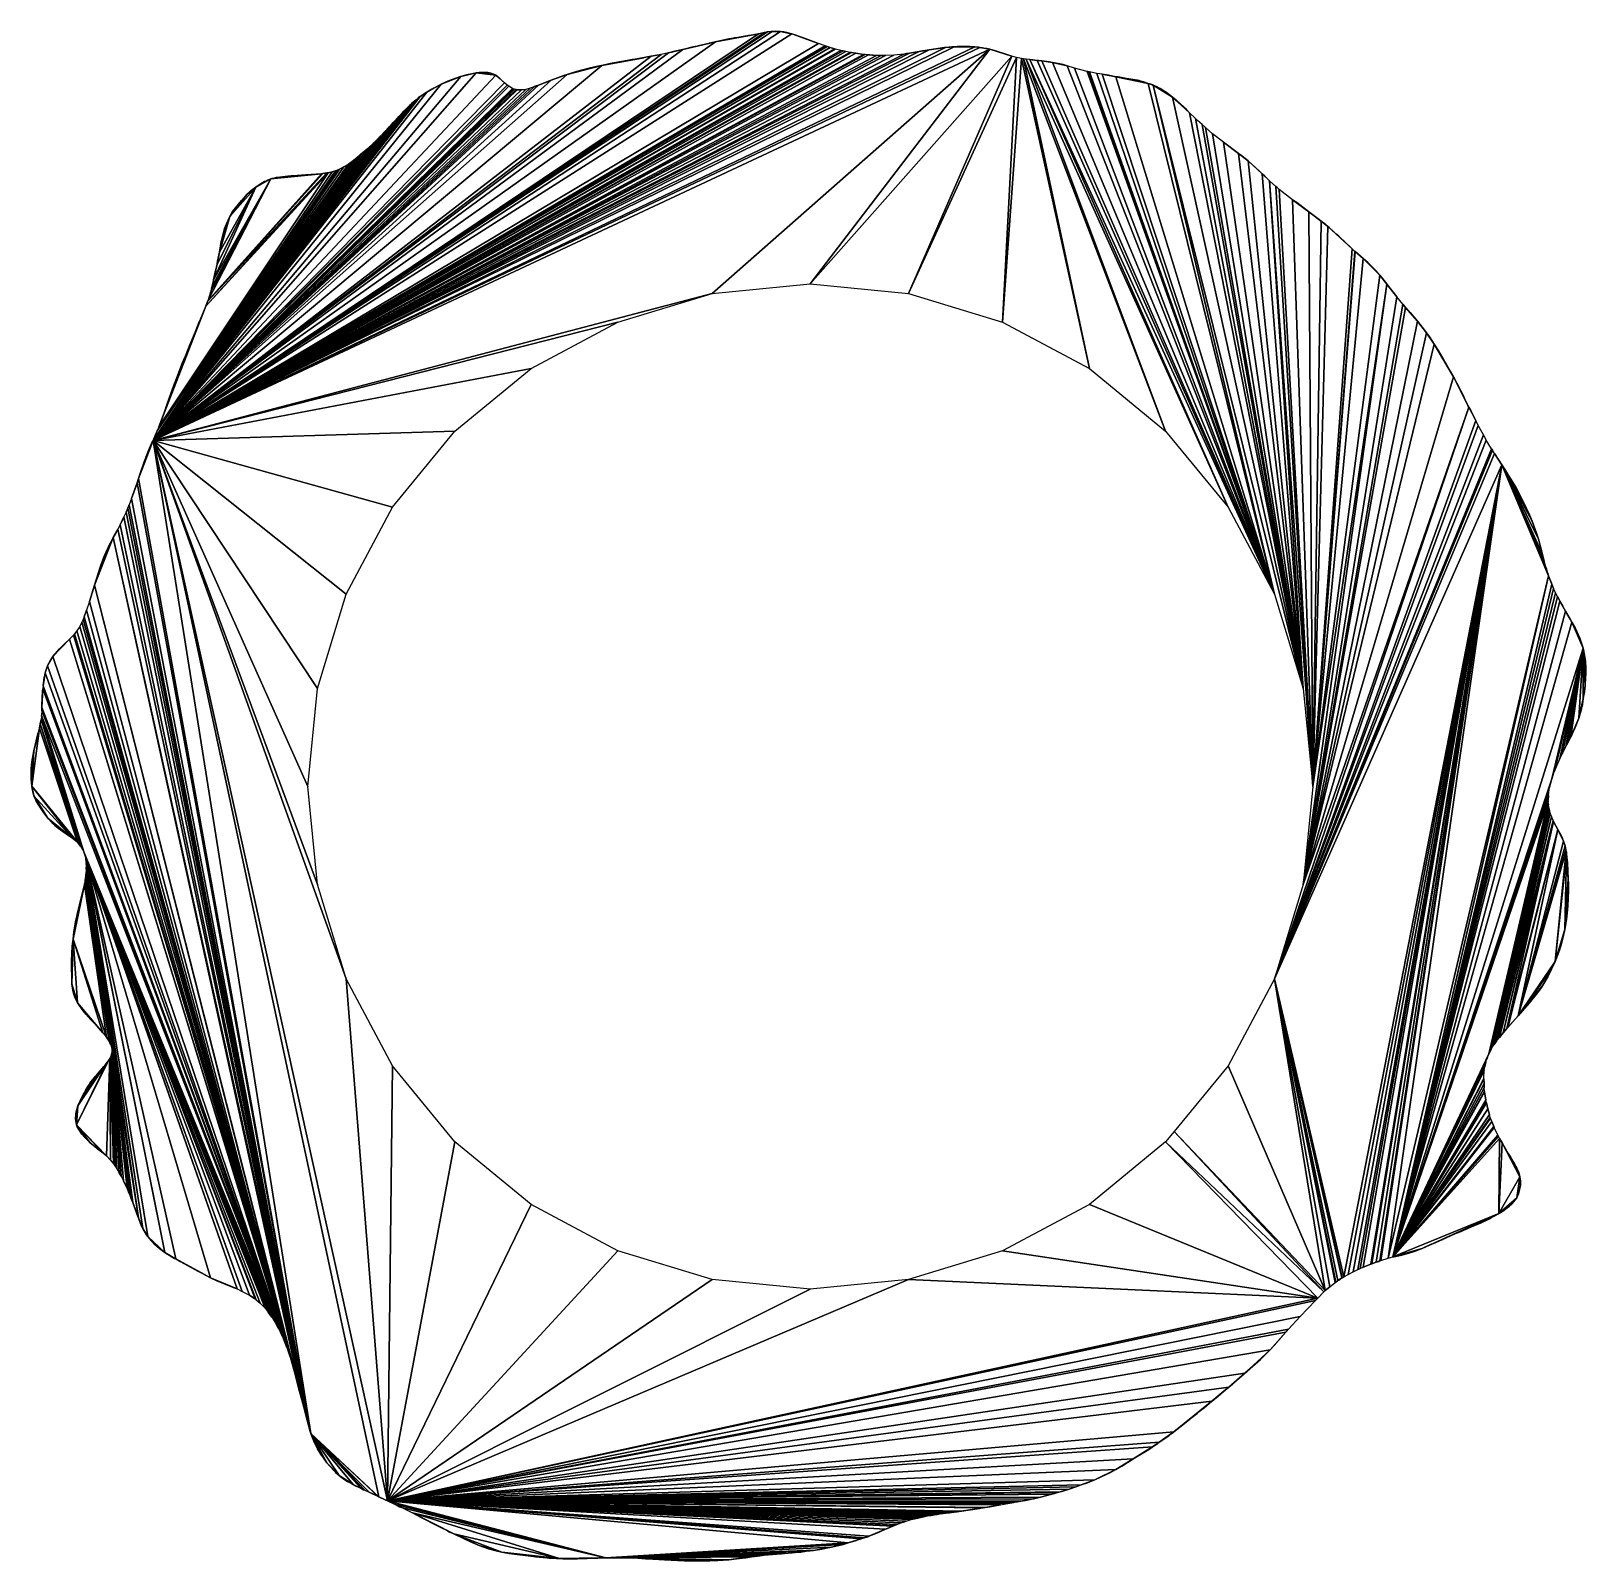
# Model space of a CAD drawing. Extents: x -96 to 96, y -96 to 93.
import ezdxf

# ---------------------------------------------------------------- set-up
doc = ezdxf.new("R2010")
doc.units = 0

msp = doc.modelspace()

# ---------------------------------------------------------------- linework, layer by layer
for points in [[(-4.7, 93.14, 94), (-5.29, 93.06, 94), (-81.09, 42.69, 94)], [(-3.66, 93.12, 94), (-4.7, 93.14, 94), (-81.09, 42.69, 94)], [(-2.27, 92.82, 94), (-3.66, 93.12, 94), (-81.09, 42.69, 94)], [(-5.29, 93.06, 94), (-5.63, 92.99, 94), (-81.09, 42.69, 94)], [(-5.63, 92.99, 94), (-6.4, 92.83, 94), (-81.09, 42.69, 94)], [(-6.4, 92.83, 94), (-11.68, 91.86, 94), (-81.09, 42.69, 94)], [(1, 91.64, 94), (-2.27, 92.82, 94), (-81.09, 42.69, 94)], [(-6.4, 92.83, 94), (-7.51, 92.63, 94), (-11.68, 91.86, 94)], [(-7.51, 92.63, 94), (-8.51, 92.45, 94), (-11.68, 91.86, 94)], [(-8.51, 92.45, 94), (-9.09, 92.36, 94), (-11.68, 91.86, 94)], [(-9.09, 92.36, 94), (-9.72, 92.26, 94), (-11.68, 91.86, 94)], [(-9.72, 92.26, 94), (-10.05, 92.2, 94), (-11.68, 91.86, 94)], [(-9.09, 92.36, 94), (-9.37, 92.32, 94), (-9.72, 92.26, 94)], [(-7.51, 92.63, 94), (-7.63, 92.62, 94), (-8.51, 92.45, 94)], [(-7.63, 92.62, 94), (-8.42, 92.47, 94), (-8.51, 92.45, 94)], [(-5.63, 92.99, 94), (-6.01, 92.92, 94), (-6.4, 92.83, 94)], [(-5.29, 93.06, 94), (-5.36, 93.05, 94), (-5.63, 92.99, 94)], [(-4.7, 93.14, 94), (-4.83, 93.13, 94), (-5.29, 93.06, 94)], [(-3.79, 93.14, 94), (-4.31, 93.17, 94), (-4.7, 93.14, 94)], [(-3.66, 93.12, 94), (-3.79, 93.14, 94), (-4.7, 93.14, 94)], [(-2.75, 92.95, 94), (-3.27, 93.07, 94), (-3.66, 93.12, 94)], [(-2.36, 92.85, 94), (-2.75, 92.95, 94), (-3.66, 93.12, 94)], [(-2.27, 92.82, 94), (-2.36, 92.85, 94), (-3.66, 93.12, 94)], [(-0.85, 92.34, 94), (-1.7, 92.64, 94), (-2.27, 92.82, 94)], [(-0.64, 92.25, 94), (-0.85, 92.34, 94), (-2.27, 92.82, 94)], [(1, 91.64, 94), (-0.64, 92.25, 94), (-2.27, 92.82, 94)], [(-11.68, 91.86, 94), (-15.71, 90.9, 94), (-81.09, 42.69, 94)], [(1.82, 91.35, 94), (1, 91.64, 94), (-81.09, 42.69, 94)], [(2.08, 91.26, 94), (1.82, 91.35, 94), (-81.09, 42.69, 94)], [(2.47, 91.13, 94), (2.08, 91.26, 94), (-81.09, 42.69, 94)], [(17.75, 91.25, 94), (16.7, 91.16, 94), (-81.09, 42.69, 94)], [(20.29, 91.21, 94), (17.75, 91.25, 94), (-81.09, 42.69, 94)], [(20.92, 91.14, 94), (20.29, 91.21, 94), (-81.09, 42.69, 94)], [(16.7, 91.16, 94), (14.67, 90.84, 94), (-81.09, 42.69, 94)], [(22.17, 90.94, 94), (20.92, 91.14, 94), (-81.09, 42.69, 94)], [(2.99, 90.98, 94), (2.47, 91.13, 94), (-81.09, 42.69, 94)], [(3.12, 90.95, 94), (2.99, 90.98, 94), (-81.09, 42.69, 94)], [(3.78, 90.79, 94), (3.12, 90.95, 94), (-81.09, 42.69, 94)], [(22.17, 90.94, 94), (-81.09, 42.69, 94), (-12.1, 60.81, 94)], [(-15.71, 90.9, 94), (-17.49, 90.5, 94), (-81.09, 42.69, 94)], [(14.67, 90.84, 94), (13.43, 90.64, 94), (-81.09, 42.69, 94)], [(4.04, 90.73, 94), (3.78, 90.79, 94), (-81.09, 42.69, 94)], [(4.39, 90.67, 94), (4.04, 90.73, 94), (-81.09, 42.69, 94)], [(4.89, 90.55, 94), (4.39, 90.67, 94), (-81.09, 42.69, 94)], [(13.43, 90.64, 94), (12.25, 90.45, 94), (-81.09, 42.69, 94)], [(5.08, 90.52, 94), (4.89, 90.55, 94), (-81.09, 42.69, 94)], [(5.6, 90.44, 94), (5.08, 90.52, 94), (-81.09, 42.69, 94)], [(-17.49, 90.5, 94), (-18.4, 90.3, 94), (-81.09, 42.69, 94)], [(12.25, 90.45, 94), (11.54, 90.34, 94), (-81.09, 42.69, 94)], [(6.58, 90.3, 94), (5.6, 90.44, 94), (-81.09, 42.69, 94)], [(11.54, 90.34, 94), (10.3, 90.2, 94), (-81.09, 42.69, 94)], [(-18.4, 90.3, 94), (-19.64, 90.06, 94), (-81.09, 42.69, 94)], [(6.78, 90.28, 94), (6.58, 90.3, 94), (-81.09, 42.69, 94)], [(7.17, 90.25, 94), (6.78, 90.28, 94), (-81.09, 42.69, 94)], [(8.15, 90.18, 94), (7.17, 90.25, 94), (-81.09, 42.69, 94)], [(10.3, 90.2, 94), (9.26, 90.16, 94), (-81.09, 42.69, 94)], [(8.73, 90.16, 94), (8.15, 90.18, 94), (-81.09, 42.69, 94)], [(9.26, 90.16, 94), (8.73, 90.16, 94), (-81.09, 42.69, 94)], [(-18.4, 90.3, 94), (-19.54, 90.08, 94), (-19.64, 90.06, 94)], [(-15.71, 90.9, 94), (-16.73, 90.68, 94), (-17.49, 90.5, 94)], [(-11.68, 91.86, 94), (-13.97, 91.32, 94), (-15.71, 90.9, 94)], [(-13.97, 91.32, 94), (-14.47, 91.21, 94), (-15.71, 90.9, 94)], [(-11.68, 91.86, 94), (-12.55, 91.66, 94), (-13.97, 91.32, 94)], [(-12.55, 91.66, 94), (-13.84, 91.36, 94), (-13.97, 91.32, 94)], [(-11.68, 91.86, 94), (-12.48, 91.68, 94), (-12.55, 91.66, 94)], [(22.17, 90.94, 94), (-12.1, 60.81, 94), (0, 62, 94)], [(24.88, 90.06, 94), (22.17, 90.94, 94), (0, 62, 94)], [(2.08, 91.26, 94), (2.03, 91.28, 94), (1.82, 91.35, 94)], [(2.47, 91.13, 94), (2.31, 91.19, 94), (2.08, 91.26, 94)], [(2.99, 90.98, 94), (2.87, 91.02, 94), (2.47, 91.13, 94)], [(4.39, 90.67, 94), (4.21, 90.71, 94), (4.04, 90.73, 94)], [(5.6, 90.44, 94), (5.24, 90.5, 94), (5.08, 90.52, 94)], [(6.58, 90.3, 94), (5.76, 90.42, 94), (5.6, 90.44, 94)], [(6.78, 90.28, 94), (6.65, 90.29, 94), (6.58, 90.3, 94)], [(6.78, 90.28, 94), (6.69, 90.29, 94), (6.65, 90.29, 94)], [(8.15, 90.18, 94), (7.35, 90.24, 94), (7.17, 90.25, 94)], [(9.26, 90.16, 94), (9.12, 90.16, 94), (8.73, 90.16, 94)], [(12.25, 90.45, 94), (11.87, 90.4, 94), (11.54, 90.34, 94)], [(13.43, 90.64, 94), (13.04, 90.58, 94), (12.25, 90.45, 94)], [(14.67, 90.84, 94), (13.95, 90.74, 94), (13.43, 90.64, 94)], [(13.95, 90.74, 94), (13.83, 90.72, 94), (13.43, 90.64, 94)], [(16.7, 91.16, 94), (16.56, 91.15, 94), (14.67, 90.84, 94)], [(16.56, 91.15, 94), (16.29, 91.11, 94), (14.67, 90.84, 94)], [(17.75, 91.25, 94), (17.46, 91.24, 94), (16.7, 91.16, 94)], [(17.46, 91.24, 94), (17.08, 91.2, 94), (16.7, 91.16, 94)], [(17.75, 91.25, 94), (17.61, 91.25, 94), (17.46, 91.24, 94)], [(18.26, 91.27, 94), (18.13, 91.28, 94), (17.75, 91.25, 94)], [(18.78, 91.28, 94), (18.26, 91.27, 94), (17.75, 91.25, 94)], [(19.69, 91.26, 94), (18.78, 91.28, 94), (17.75, 91.25, 94)], [(20.29, 91.21, 94), (19.69, 91.26, 94), (17.75, 91.25, 94)], [(18.78, 91.28, 94), (18.65, 91.29, 94), (18.26, 91.27, 94)], [(19.56, 91.27, 94), (19.17, 91.29, 94), (18.78, 91.28, 94)], [(19.69, 91.26, 94), (19.56, 91.27, 94), (18.78, 91.28, 94)], [(20.29, 91.21, 94), (20.13, 91.23, 94), (19.69, 91.26, 94)], [(20.74, 91.17, 94), (20.56, 91.2, 94), (20.29, 91.21, 94)], [(20.92, 91.14, 94), (20.74, 91.17, 94), (20.29, 91.21, 94)], [(21.39, 91.07, 94), (21.26, 91.1, 94), (20.92, 91.14, 94)], [(22.17, 90.94, 94), (21.39, 91.07, 94), (20.92, 91.14, 94)], [(22.17, 90.94, 94), (21.78, 91.01, 94), (21.39, 91.07, 94)], [(23.18, 90.63, 94), (23.02, 90.69, 94), (22.17, 90.94, 94)], [(23.35, 90.57, 94), (23.18, 90.63, 94), (22.17, 90.94, 94)], [(23.87, 90.39, 94), (23.35, 90.57, 94), (22.17, 90.94, 94)], [(24.88, 90.06, 94), (23.87, 90.39, 94), (22.17, 90.94, 94)], [(23.87, 90.39, 94), (23.73, 90.44, 94), (23.35, 90.57, 94)], [(24.88, 90.06, 94), (24.58, 90.16, 94), (23.87, 90.39, 94)], [(-19.64, 90.06, 94), (-25.71, 88.94, 94), (-81.09, 42.69, 94)], [(-25.71, 88.94, 94), (-30, 87.82, 94), (-81.09, 42.69, 94)], [(-25.71, 88.94, 94), (-27.27, 88.6, 94), (-30, 87.82, 94)], [(-27.27, 88.6, 94), (-28.84, 88.17, 94), (-30, 87.82, 94)], [(-25.71, 88.94, 94), (-26.23, 88.84, 94), (-27.27, 88.6, 94)], [(-19.64, 90.06, 94), (-20.52, 89.89, 94), (-25.71, 88.94, 94)], [(-20.52, 89.89, 94), (-21.54, 89.72, 94), (-25.71, 88.94, 94)], [(-21.54, 89.72, 94), (-22.58, 89.54, 94), (-25.71, 88.94, 94)], [(-22.58, 89.54, 94), (-24.71, 89.16, 94), (-25.71, 88.94, 94)], [(-21.54, 89.72, 94), (-21.99, 89.65, 94), (-22.58, 89.54, 94)], [(24.88, 90.06, 94), (0, 62, 94), (12.1, 60.81, 94)], [(25.43, 89.91, 94), (24.88, 90.06, 94), (12.1, 60.81, 94)], [(25.43, 89.91, 94), (12.1, 60.81, 94), (23.73, 57.28, 94)], [(26.04, 89.79, 94), (25.43, 89.91, 94), (23.73, 57.28, 94)], [(26.04, 89.79, 94), (23.73, 57.28, 94), (34.45, 51.55, 94)], [(26.31, 89.75, 94), (26.04, 89.79, 94), (34.45, 51.55, 94)], [(26.31, 89.75, 94), (34.45, 51.55, 94), (43.84, 43.84, 94)], [(26.65, 89.7, 94), (26.31, 89.75, 94), (43.84, 43.84, 94)], [(26.65, 89.7, 94), (43.84, 43.84, 94), (51.55, 34.45, 94)], [(27.08, 89.65, 94), (26.65, 89.7, 94), (51.55, 34.45, 94)], [(27.97, 89.56, 94), (27.44, 89.62, 94), (27.08, 89.65, 94)], [(27.08, 89.65, 94), (51.55, 34.45, 94), (57.28, 23.73, 94)], [(27.97, 89.56, 94), (27.08, 89.65, 94), (57.28, 23.73, 94)], [(28.57, 89.49, 94), (28.17, 89.54, 94), (27.97, 89.56, 94)], [(28.57, 89.49, 94), (27.97, 89.56, 94), (57.28, 23.73, 94)], [(29.48, 89.37, 94), (28.73, 89.47, 94), (28.57, 89.49, 94)], [(29.88, 89.31, 94), (29.48, 89.37, 94), (28.57, 89.49, 94)], [(29.88, 89.31, 94), (28.57, 89.49, 94), (57.28, 23.73, 94)], [(30.79, 89.13, 94), (30.13, 89.27, 94), (29.88, 89.31, 94)], [(31.18, 89.04, 94), (30.79, 89.13, 94), (29.88, 89.31, 94)], [(31.7, 88.87, 94), (31.18, 89.04, 94), (29.88, 89.31, 94)], [(31.7, 88.87, 94), (29.88, 89.31, 94), (57.28, 23.73, 94)], [(31.7, 88.87, 94), (31.32, 89.01, 94), (31.18, 89.04, 94)], [(32.6, 88.59, 94), (31.7, 88.87, 94), (57.28, 23.73, 94)], [(34.16, 88.2, 94), (32.6, 88.59, 94), (57.28, 23.73, 94)], [(-41.23, 88.01, 94), (-43.11, 87.58, 94), (-81.09, 42.69, 94)], [(-38.81, 87.72, 94), (-41.23, 88.01, 94), (-81.09, 42.69, 94)], [(-30, 87.82, 94), (-31.97, 87.11, 94), (-81.09, 42.69, 94)], [(-37.72, 86.77, 94), (-38.81, 87.72, 94), (-81.09, 42.69, 94)], [(-43.11, 87.58, 94), (-45.54, 86.61, 94), (-81.09, 42.69, 94)], [(-31.97, 87.11, 94), (-33.53, 86.5, 94), (-81.09, 42.69, 94)], [(-37.38, 86.49, 94), (-37.72, 86.77, 94), (-81.09, 42.69, 94)], [(-45.54, 86.61, 94), (-47.3, 85.62, 94), (-81.09, 42.69, 94)], [(-33.53, 86.5, 94), (-34.06, 86.31, 94), (-81.09, 42.69, 94)], [(-37.19, 86.36, 94), (-37.38, 86.49, 94), (-81.09, 42.69, 94)], [(-36.76, 86.1, 94), (-37.19, 86.36, 94), (-81.09, 42.69, 94)], [(-45.54, 86.61, 94), (-46.67, 86.01, 94), (-47.3, 85.62, 94)], [(-45.54, 86.61, 94), (-46.45, 86.14, 94), (-46.67, 86.01, 94)], [(-43.11, 87.58, 94), (-43.28, 87.53, 94), (-45.54, 86.61, 94)], [(-43.28, 87.53, 94), (-44.5, 87.08, 94), (-45.54, 86.61, 94)], [(-44.5, 87.08, 94), (-45.07, 86.83, 94), (-45.54, 86.61, 94)], [(-43.28, 87.53, 94), (-43.59, 87.42, 94), (-44.5, 87.08, 94)], [(-43.13, 87.58, 94), (-43.14, 87.57, 94), (-43.28, 87.53, 94)], [(-43.11, 87.58, 94), (-43.13, 87.58, 94), (-43.28, 87.53, 94)], [(-41.23, 88.01, 94), (-41.75, 87.9, 94), (-43.11, 87.58, 94)], [(-41.75, 87.9, 94), (-42.41, 87.77, 94), (-43.11, 87.58, 94)], [(-42.41, 87.77, 94), (-43.07, 87.59, 94), (-43.11, 87.58, 94)], [(-41.23, 88.01, 94), (-41.37, 87.99, 94), (-41.75, 87.9, 94)], [(-40.32, 88.08, 94), (-40.85, 88.06, 94), (-41.23, 88.01, 94)], [(-40.23, 88.07, 94), (-40.32, 88.08, 94), (-41.23, 88.01, 94)], [(-39.41, 87.99, 94), (-40.23, 88.07, 94), (-41.23, 88.01, 94)], [(-38.81, 87.72, 94), (-39.41, 87.99, 94), (-41.23, 88.01, 94)], [(-39.41, 87.99, 94), (-39.8, 88.07, 94), (-40.23, 88.07, 94)], [(-38.81, 87.72, 94), (-39.28, 87.94, 94), (-39.41, 87.99, 94)], [(-38.58, 87.57, 94), (-38.76, 87.69, 94), (-38.81, 87.72, 94)], [(-38.45, 87.46, 94), (-38.58, 87.57, 94), (-38.81, 87.72, 94)], [(-38.25, 87.28, 94), (-38.45, 87.46, 94), (-38.81, 87.72, 94)], [(-37.72, 86.77, 94), (-38.25, 87.28, 94), (-38.81, 87.72, 94)], [(-38.25, 87.28, 94), (-38.37, 87.4, 94), (-38.45, 87.46, 94)], [(-33.53, 86.5, 94), (-33.93, 86.36, 94), (-34.06, 86.31, 94)], [(-31.97, 87.11, 94), (-32.24, 87.01, 94), (-33.53, 86.5, 94)], [(-32.24, 87.01, 94), (-33.39, 86.56, 94), (-33.53, 86.5, 94)], [(-30, 87.82, 94), (-30.41, 87.69, 94), (-31.97, 87.11, 94)], [(-30.41, 87.69, 94), (-31.84, 87.17, 94), (-31.97, 87.11, 94)], [(34.31, 88.16, 94), (34.24, 88.18, 94), (34.16, 88.2, 94)], [(34.31, 88.16, 94), (34.16, 88.2, 94), (57.28, 23.73, 94)], [(34.46, 88.13, 94), (34.31, 88.16, 94), (57.28, 23.73, 94)], [(35.36, 87.96, 94), (34.46, 88.13, 94), (57.28, 23.73, 94)], [(35.99, 87.84, 94), (35.36, 87.96, 94), (57.28, 23.73, 94)], [(37.71, 87.55, 94), (36.79, 87.72, 94), (35.99, 87.84, 94)], [(37.71, 87.55, 94), (35.99, 87.84, 94), (57.28, 23.73, 94)], [(39.03, 87.34, 94), (37.99, 87.51, 94), (37.71, 87.55, 94)], [(40.8, 87, 94), (39.03, 87.34, 94), (37.71, 87.55, 94)], [(41.7, 86.72, 94), (40.8, 87, 94), (37.71, 87.55, 94)], [(41.7, 86.72, 94), (37.71, 87.55, 94), (57.28, 23.73, 94)], [(40.57, 87.07, 94), (40.38, 87.1, 94), (39.03, 87.34, 94)], [(40.8, 87, 94), (40.57, 87.07, 94), (39.03, 87.34, 94)], [(41.7, 86.72, 94), (41.09, 86.93, 94), (40.8, 87, 94)], [(42.26, 86.53, 94), (42.01, 86.63, 94), (41.7, 86.72, 94)], [(42.29, 86.52, 94), (42.26, 86.53, 94), (41.7, 86.72, 94)], [(42.29, 86.52, 94), (41.7, 86.72, 94), (57.28, 23.73, 94)], [(43.15, 86.09, 94), (42.7, 86.33, 94), (42.29, 86.52, 94)], [(43.76, 85.71, 94), (43.15, 86.09, 94), (42.29, 86.52, 94)], [(42.29, 86.52, 94), (57.28, 23.73, 94), (60.81, 12.1, 94)], [(44.67, 85.03, 94), (43.76, 85.71, 94), (42.29, 86.52, 94)], [(44.67, 85.03, 94), (42.29, 86.52, 94), (60.81, 12.1, 94)], [(-34.06, 86.31, 94), (-34.58, 86.13, 94), (-81.09, 42.69, 94)], [(-34.58, 86.13, 94), (-35.1, 85.97, 94), (-81.09, 42.69, 94)], [(-36.67, 86.05, 94), (-36.76, 86.1, 94), (-81.09, 42.69, 94)], [(-36.49, 86, 94), (-36.67, 86.05, 94), (-81.09, 42.69, 94)], [(-36.28, 85.95, 94), (-36.49, 86, 94), (-81.09, 42.69, 94)], [(-35.1, 85.97, 94), (-35.63, 85.91, 94), (-81.09, 42.69, 94)], [(-36.15, 85.93, 94), (-36.28, 85.95, 94), (-81.09, 42.69, 94)], [(-35.63, 85.91, 94), (-36.15, 85.93, 94), (-81.09, 42.69, 94)], [(-47.3, 85.62, 94), (-48.15, 85.09, 94), (-81.09, 42.69, 94)], [(-48.15, 85.09, 94), (-48.52, 84.79, 94), (-81.09, 42.69, 94)], [(-48.52, 84.79, 94), (-48.83, 84.52, 94), (-81.09, 42.69, 94)], [(-48.83, 84.52, 94), (-49.26, 84.16, 94), (-81.09, 42.69, 94)], [(-48.83, 84.52, 94), (-49.2, 84.22, 94), (-49.26, 84.16, 94)], [(-48.52, 84.79, 94), (-48.68, 84.66, 94), (-48.83, 84.52, 94)], [(-48.15, 85.09, 94), (-48.33, 84.96, 94), (-48.52, 84.79, 94)], [(-47.3, 85.62, 94), (-47.49, 85.51, 94), (-48.15, 85.09, 94)], [(-47.49, 85.51, 94), (-48.02, 85.18, 94), (-48.15, 85.09, 94)], [(-46.68, 86.01, 94), (-46.69, 86, 94), (-47.3, 85.62, 94)], [(-46.67, 86.01, 94), (-46.68, 86.01, 94), (-47.3, 85.62, 94)], [(-35.63, 85.91, 94), (-36.01, 85.93, 94), (-36.15, 85.93, 94)], [(-35.1, 85.97, 94), (-35.49, 85.94, 94), (-35.63, 85.91, 94)], [(43.76, 85.71, 94), (43.28, 86.02, 94), (43.15, 86.09, 94)], [(43.93, 85.59, 94), (43.87, 85.63, 94), (43.76, 85.71, 94)], [(44.67, 85.03, 94), (43.93, 85.59, 94), (43.76, 85.71, 94)], [(44.67, 85.03, 94), (44.42, 85.23, 94), (43.93, 85.59, 94)], [(45.25, 84.54, 94), (45.12, 84.65, 94), (44.67, 85.03, 94)], [(45.35, 84.45, 94), (45.25, 84.54, 94), (44.67, 85.03, 94)], [(46.4, 83.49, 94), (45.35, 84.45, 94), (44.67, 85.03, 94)], [(46.79, 83.1, 94), (46.4, 83.49, 94), (44.67, 85.03, 94)], [(46.79, 83.1, 94), (44.67, 85.03, 94), (60.81, 12.1, 94)], [(46.4, 83.49, 94), (45.5, 84.32, 94), (45.35, 84.45, 94)], [(-49.26, 84.16, 94), (-50.11, 83.33, 94), (-81.09, 42.69, 94)], [(-50.11, 83.33, 94), (-50.36, 83.03, 94), (-81.09, 42.69, 94)], [(-50.36, 83.03, 94), (-50.77, 82.62, 94), (-81.09, 42.69, 94)], [(-50.77, 82.62, 94), (-51.8, 81.5, 94), (-81.09, 42.69, 94)], [(-50.77, 82.62, 94), (-51.46, 81.89, 94), (-51.8, 81.5, 94)], [(-50.77, 82.62, 94), (-51.14, 82.24, 94), (-51.46, 81.89, 94)], [(-50.36, 83.03, 94), (-50.46, 82.93, 94), (-50.77, 82.62, 94)], [(-50.46, 82.93, 94), (-50.55, 82.86, 94), (-50.77, 82.62, 94)], [(-50.11, 83.33, 94), (-50.23, 83.2, 94), (-50.36, 83.03, 94)], [(-50.23, 83.2, 94), (-50.25, 83.17, 94), (-50.36, 83.03, 94)], [(-49.26, 84.16, 94), (-49.4, 84.03, 94), (-50.11, 83.33, 94)], [(-49.4, 84.03, 94), (-49.73, 83.71, 94), (-50.11, 83.33, 94)], [(47.52, 82.41, 94), (46.79, 83.1, 94), (60.81, 12.1, 94)], [(-51.8, 81.5, 94), (-52.97, 80.26, 94), (-81.09, 42.69, 94)], [(-51.8, 81.5, 94), (-52, 81.31, 94), (-52.97, 80.26, 94)], [(-51.46, 81.89, 94), (-51.52, 81.83, 94), (-51.8, 81.5, 94)], [(48.33, 81.63, 94), (47.79, 82.16, 94), (47.52, 82.41, 94)], [(48.33, 81.63, 94), (47.52, 82.41, 94), (60.81, 12.1, 94)], [(48.74, 81.27, 94), (48.33, 81.63, 94), (60.81, 12.1, 94)], [(49.64, 80.5, 94), (48.74, 81.27, 94), (60.81, 12.1, 94)], [(-52.97, 80.26, 94), (-53.11, 80.12, 94), (-81.09, 42.69, 94)], [(-53.11, 80.12, 94), (-53.84, 79.4, 94), (-81.09, 42.69, 94)], [(-53.84, 79.4, 94), (-54.6, 78.7, 94), (-81.09, 42.69, 94)], [(-54.6, 78.7, 94), (-55.27, 78.11, 94), (-81.09, 42.69, 94)], [(-54.6, 78.7, 94), (-55.18, 78.19, 94), (-55.27, 78.11, 94)], [(50.97, 79.46, 94), (49.64, 80.5, 94), (60.81, 12.1, 94)], [(52.83, 78.08, 94), (51.08, 79.38, 94), (50.97, 79.46, 94)], [(52.83, 78.08, 94), (50.97, 79.46, 94), (60.81, 12.1, 94)], [(-55.27, 78.11, 94), (-55.93, 77.54, 94), (-81.09, 42.69, 94)], [(-55.93, 77.54, 94), (-56.51, 77.1, 94), (-81.09, 42.69, 94)], [(-56.51, 77.1, 94), (-56.96, 76.77, 94), (-81.09, 42.69, 94)], [(-56.96, 76.77, 94), (-57.02, 76.73, 94), (-81.09, 42.69, 94)], [(-55.27, 78.11, 94), (-55.44, 77.98, 94), (-55.93, 77.54, 94)], [(54.01, 77.16, 94), (53.07, 77.9, 94), (52.83, 78.08, 94)], [(54.01, 77.16, 94), (52.83, 78.08, 94), (60.81, 12.1, 94)], [(55.43, 75.88, 94), (54.69, 76.57, 94), (54.01, 77.16, 94)], [(55.74, 75.58, 94), (55.43, 75.88, 94), (54.01, 77.16, 94)], [(55.74, 75.58, 94), (54.01, 77.16, 94), (60.81, 12.1, 94)], [(-57.02, 76.73, 94), (-57.55, 76.41, 94), (-81.09, 42.69, 94)], [(-57.55, 76.41, 94), (-58.07, 76.15, 94), (-81.09, 42.69, 94)], [(-58.07, 76.15, 94), (-58.46, 75.98, 94), (-81.09, 42.69, 94)], [(-58.46, 75.98, 94), (-58.59, 75.94, 94), (-81.09, 42.69, 94)], [(-58.59, 75.94, 94), (-80.59, 43.87, 94), (-81.09, 42.69, 94)], [(-58.59, 75.94, 94), (-58.98, 75.82, 94), (-80.59, 43.87, 94)], [(-58.98, 75.82, 94), (-80.38, 44.38, 94), (-80.59, 43.87, 94)], [(-58.98, 75.82, 94), (-59.5, 75.69, 94), (-80.38, 44.38, 94)], [(-59.5, 75.69, 94), (-74.57, 59.26, 94), (-80.38, 44.38, 94)], [(-59.5, 75.69, 94), (-59.63, 75.67, 94), (-74.57, 59.26, 94)], [(-59.63, 75.67, 94), (-74.36, 59.83, 94), (-74.57, 59.26, 94)], [(-59.63, 75.67, 94), (-60.16, 75.59, 94), (-74.36, 59.83, 94)], [(-60.16, 75.59, 94), (-74.33, 59.91, 94), (-74.36, 59.83, 94)], [(-60.16, 75.59, 94), (-60.29, 75.57, 94), (-74.33, 59.91, 94)], [(-60.29, 75.57, 94), (-66.55, 74.93, 94), (-74.33, 59.91, 94)], [(-66.55, 74.93, 94), (-74.01, 60.96, 94), (-74.33, 59.91, 94)], [(-66.55, 74.93, 94), (-73.86, 61.54, 94), (-74.01, 60.96, 94)], [(-66.55, 74.93, 94), (-73.62, 62.51, 94), (-73.86, 61.54, 94)], [(-66.55, 74.93, 94), (-68.4, 73.93, 94), (-73.62, 62.51, 94)], [(-66.55, 74.93, 94), (-67.15, 74.68, 94), (-68.4, 73.93, 94)], [(-66.55, 74.93, 94), (-66.94, 74.79, 94), (-67.15, 74.68, 94)], [(-60.29, 75.57, 94), (-60.95, 75.51, 94), (-66.55, 74.93, 94)], [(-60.95, 75.51, 94), (-63.67, 75.33, 94), (-66.55, 74.93, 94)], [(-63.67, 75.33, 94), (-65.76, 75.12, 94), (-66.55, 74.93, 94)], [(-65.76, 75.12, 94), (-66.28, 75, 94), (-66.55, 74.93, 94)], [(-66.28, 75, 94), (-66.42, 74.97, 94), (-66.55, 74.93, 94)], [(-65.76, 75.12, 94), (-65.9, 75.1, 94), (-66.28, 75, 94)], [(-63.67, 75.33, 94), (-64.47, 75.28, 94), (-65.76, 75.12, 94)], [(-64.47, 75.28, 94), (-65.37, 75.17, 94), (-65.76, 75.12, 94)], [(-63.67, 75.33, 94), (-64.06, 75.31, 94), (-64.47, 75.28, 94)], [(-60.95, 75.51, 94), (-62.18, 75.43, 94), (-63.67, 75.33, 94)], [(-62.24, 75.43, 94), (-63.29, 75.37, 94), (-63.67, 75.33, 94)], [(-62.18, 75.43, 94), (-62.24, 75.43, 94), (-63.67, 75.33, 94)], [(-60.95, 75.51, 94), (-61.2, 75.5, 94), (-62.18, 75.43, 94)], [(-59.63, 75.67, 94), (-59.77, 75.65, 94), (-60.16, 75.59, 94)], [(-58.98, 75.82, 94), (-59.11, 75.79, 94), (-59.5, 75.69, 94)], [(-57.02, 76.73, 94), (-57.16, 76.65, 94), (-57.55, 76.41, 94)], [(56.67, 74.71, 94), (56.07, 75.28, 94), (55.74, 75.58, 94)], [(56.67, 74.71, 94), (55.74, 75.58, 94), (60.81, 12.1, 94)], [(-68.4, 73.93, 94), (-73.19, 64.41, 94), (-73.62, 62.51, 94)], [(-68.4, 73.93, 94), (-72.9, 65.91, 94), (-73.19, 64.41, 94)], [(-68.4, 73.93, 94), (-71.63, 70.29, 94), (-72.9, 65.91, 94)], [(-68.4, 73.93, 94), (-69.5, 73, 94), (-71.63, 70.29, 94)], [(-69.5, 73, 94), (-70.18, 72.29, 94), (-71.63, 70.29, 94)], [(-69.5, 73, 94), (-69.55, 72.96, 94), (-70.18, 72.29, 94)], [(-69.55, 72.96, 94), (-70.07, 72.44, 94), (-70.18, 72.29, 94)], [(-68.4, 73.93, 94), (-68.85, 73.59, 94), (-69.5, 73, 94)], [(-68.85, 73.59, 94), (-69.02, 73.46, 94), (-69.5, 73, 94)], [(-67.15, 74.68, 94), (-67.34, 74.6, 94), (-68.4, 73.93, 94)], [(-67.34, 74.6, 94), (-67.61, 74.45, 94), (-68.4, 73.93, 94)], [(-67.61, 74.45, 94), (-67.98, 74.22, 94), (-68.4, 73.93, 94)], [(-67.98, 74.22, 94), (-68.3, 74, 94), (-68.4, 73.93, 94)], [(-67.34, 74.6, 94), (-67.48, 74.54, 94), (-67.61, 74.45, 94)], [(56.67, 74.71, 94), (60.81, 12.1, 94), (62, 0, 94)], [(57.45, 74.01, 94), (56.67, 74.71, 94), (62, 0, 94)], [(57.86, 73.65, 94), (57.59, 73.89, 94), (57.45, 74.01, 94)], [(57.86, 73.65, 94), (57.45, 74.01, 94), (62, 0, 94)], [(59.51, 72.37, 94), (57.86, 73.65, 94), (62, 0, 94)], [(-70.18, 72.29, 94), (-71.27, 70.92, 94), (-71.63, 70.29, 94)], [(-70.18, 72.29, 94), (-70.56, 71.88, 94), (-71.27, 70.92, 94)], [(61.51, 70.89, 94), (60.01, 72.01, 94), (59.51, 72.37, 94)], [(61.51, 70.89, 94), (59.51, 72.37, 94), (62, 0, 94)], [(-71.63, 70.29, 94), (-72.55, 67.61, 94), (-72.9, 65.91, 94)], [(-71.63, 70.29, 94), (-72.26, 68.81, 94), (-72.55, 67.61, 94)], [(-71.63, 70.29, 94), (-72.04, 69.38, 94), (-72.26, 68.81, 94)], [(-72.04, 69.38, 94), (-72.09, 69.25, 94), (-72.26, 68.81, 94)], [(-71.63, 70.29, 94), (-71.76, 70.02, 94), (-72.04, 69.38, 94)], [(-71.27, 70.92, 94), (-71.3, 70.87, 94), (-71.63, 70.29, 94)], [(63.02, 69.73, 94), (62.67, 70.01, 94), (61.51, 70.89, 94)], [(63.02, 69.73, 94), (61.51, 70.89, 94), (62, 0, 94)], [(63.87, 69.05, 94), (63.02, 69.73, 94), (62, 0, 94)], [(63.57, 69.31, 94), (63.49, 69.38, 94), (63.02, 69.73, 94)], [(63.87, 69.05, 94), (63.57, 69.31, 94), (63.02, 69.73, 94)], [(-72.55, 67.61, 94), (-72.67, 67.22, 94), (-72.9, 65.91, 94)], [(-72.67, 67.22, 94), (-72.69, 67.09, 94), (-72.9, 65.91, 94)], [(-72.55, 67.61, 94), (-72.65, 67.27, 94), (-72.67, 67.22, 94)], [(-72.26, 68.81, 94), (-72.3, 68.65, 94), (-72.55, 67.61, 94)], [(66.86, 66.3, 94), (63.87, 69.05, 94), (62, 0, 94)], [(64.61, 68.43, 94), (64.01, 68.94, 94), (63.87, 69.05, 94)], [(64.98, 68.08, 94), (64.61, 68.43, 94), (63.87, 69.05, 94)], [(65.63, 67.48, 94), (64.98, 68.08, 94), (63.87, 69.05, 94)], [(66.86, 66.3, 94), (65.63, 67.48, 94), (63.87, 69.05, 94)], [(65.63, 67.48, 94), (65.21, 67.88, 94), (64.98, 68.08, 94)], [(66.86, 66.3, 94), (65.71, 67.4, 94), (65.63, 67.48, 94)], [(66.86, 66.3, 94), (65.83, 67.3, 94), (65.71, 67.4, 94)], [(-72.9, 65.91, 94), (-73.12, 64.8, 94), (-73.19, 64.41, 94)], [(-72.9, 65.91, 94), (-72.99, 65.52, 94), (-73.12, 64.8, 94)], [(-72.99, 65.52, 94), (-73.02, 65.39, 94), (-73.12, 64.8, 94)], [(-72.9, 65.91, 94), (-72.96, 65.65, 94), (-72.99, 65.52, 94)], [(67.19, 66, 94), (66.86, 66.3, 94), (62, 0, 94)], [(67.21, 65.99, 94), (67.19, 66, 94), (62, 0, 94)], [(68.22, 65.12, 94), (67.21, 65.99, 94), (62, 0, 94)], [(68.22, 65.12, 94), (67.68, 65.58, 94), (67.21, 65.99, 94)], [(-73.19, 64.41, 94), (-73.37, 63.65, 94), (-73.62, 62.51, 94)], [(-73.37, 63.65, 94), (-73.44, 63.36, 94), (-73.62, 62.51, 94)], [(-73.44, 63.36, 94), (-73.56, 62.83, 94), (-73.62, 62.51, 94)], [(-73.12, 64.8, 94), (-73.12, 64.79, 94), (-73.19, 64.41, 94)], [(70.28, 63.07, 94), (68.22, 65.12, 94), (62, 0, 94)], [(69.3, 64.15, 94), (68.8, 64.61, 94), (68.22, 65.12, 94)], [(70.28, 63.07, 94), (69.3, 64.15, 94), (68.22, 65.12, 94)], [(70.28, 63.07, 94), (69.85, 63.57, 94), (69.3, 64.15, 94)], [(71.14, 61.96, 94), (62, 0, 94), (60.81, -12.1, 94)], [(72.36, 60.38, 94), (71.14, 61.96, 94), (60.81, -12.1, 94)], [(71.14, 61.96, 94), (70.28, 63.07, 94), (62, 0, 94)], [(71.08, 62.03, 94), (70.84, 62.38, 94), (70.28, 63.07, 94)], [(71.14, 61.96, 94), (71.08, 62.03, 94), (70.28, 63.07, 94)], [(72.36, 60.38, 94), (71.88, 61.02, 94), (71.14, 61.96, 94)], [(-81.09, 42.69, 94), (-23.73, 57.28, 94), (-12.1, 60.81, 94)], [(-74.36, 59.83, 94), (-74.51, 59.44, 94), (-74.57, 59.26, 94)], [(73.1, 59.47, 94), (72.36, 60.38, 94), (60.81, -12.1, 94)], [(73.44, 59.06, 94), (73.1, 59.47, 94), (60.81, -12.1, 94)], [(73.44, 59.06, 94), (73.38, 59.14, 94), (73.1, 59.47, 94)], [(-74.57, 59.26, 94), (-74.93, 58.34, 94), (-80.38, 44.38, 94)], [(-74.93, 58.34, 94), (-75.79, 56.26, 94), (-80.38, 44.38, 94)], [(-74.93, 58.34, 94), (-75.22, 57.63, 94), (-75.79, 56.26, 94)], [(-75.22, 57.63, 94), (-75.39, 57.3, 94), (-75.79, 56.26, 94)], [(-75.22, 57.63, 94), (-75.36, 57.36, 94), (-75.39, 57.3, 94)], [(-74.93, 58.34, 94), (-75.16, 57.79, 94), (-75.22, 57.63, 94)], [(-74.93, 58.34, 94), (-75.1, 57.96, 94), (-75.16, 57.79, 94)], [(-74.57, 59.26, 94), (-74.77, 58.76, 94), (-74.93, 58.34, 94)], [(74.93, 57.4, 94), (73.44, 59.06, 94), (60.81, -12.1, 94)], [(74, 58.46, 94), (73.86, 58.62, 94), (73.44, 59.06, 94)], [(74.93, 57.4, 94), (74, 58.46, 94), (73.44, 59.06, 94)], [(74.93, 57.4, 94), (74.58, 57.82, 94), (74, 58.46, 94)], [(-81.09, 42.69, 94), (-34.45, 51.55, 94), (-23.73, 57.28, 94)], [(-75.79, 56.26, 94), (-76.29, 55.06, 94), (-80.38, 44.38, 94)], [(-75.79, 56.26, 94), (-75.81, 56.21, 94), (-76.29, 55.06, 94)], [(-75.81, 56.21, 94), (-76.02, 55.76, 94), (-76.29, 55.06, 94)], [(-76.02, 55.76, 94), (-76.28, 55.11, 94), (-76.29, 55.06, 94)], [(-75.39, 57.3, 94), (-75.4, 57.26, 94), (-75.79, 56.26, 94)], [(-75.4, 57.26, 94), (-75.67, 56.57, 94), (-75.79, 56.26, 94)], [(76.04, 55.97, 94), (74.93, 57.4, 94), (60.81, -12.1, 94)], [(76.98, 54.55, 94), (76.04, 55.97, 94), (60.81, -12.1, 94)], [(75.12, 57.17, 94), (75.05, 57.26, 94), (74.93, 57.4, 94)], [(75.51, 56.66, 94), (75.12, 57.17, 94), (74.93, 57.4, 94)], [(76.04, 55.97, 94), (75.51, 56.66, 94), (74.93, 57.4, 94)], [(76.04, 55.97, 94), (75.87, 56.22, 94), (75.51, 56.66, 94)], [(76.39, 55.47, 94), (76.21, 55.74, 94), (76.04, 55.97, 94)], [(76.98, 54.55, 94), (76.39, 55.47, 94), (76.04, 55.97, 94)], [(-76.29, 55.06, 94), (-79.9, 45.64, 94), (-80.38, 44.38, 94)], [(-76.29, 55.06, 94), (-76.33, 54.98, 94), (-79.9, 45.64, 94)], [(-76.33, 54.98, 94), (-77.09, 53.13, 94), (-79.9, 45.64, 94)], [(-76.33, 54.98, 94), (-76.49, 54.61, 94), (-77.09, 53.13, 94)], [(-76.49, 54.61, 94), (-76.51, 54.55, 94), (-77.09, 53.13, 94)], [(-76.51, 54.55, 94), (-76.9, 53.62, 94), (-77.09, 53.13, 94)], [(79.34, 50.52, 94), (76.98, 54.55, 94), (60.81, -12.1, 94)], [(76.98, 54.55, 94), (76.9, 54.7, 94), (76.39, 55.47, 94)], [(77.43, 53.85, 94), (77.32, 54.04, 94), (76.98, 54.55, 94)], [(77.51, 53.72, 94), (77.43, 53.85, 94), (76.98, 54.55, 94)], [(78.1, 52.73, 94), (77.51, 53.72, 94), (76.98, 54.55, 94)], [(79.34, 50.52, 94), (78.1, 52.73, 94), (76.98, 54.55, 94)], [(78.1, 52.73, 94), (77.88, 53.12, 94), (77.51, 53.72, 94)], [(-77.09, 53.13, 94), (-77.52, 52.09, 94), (-79.9, 45.64, 94)], [(-77.52, 52.09, 94), (-79.65, 46.34, 94), (-79.9, 45.64, 94)], [(-77.52, 52.09, 94), (-78.2, 50.34, 94), (-79.65, 46.34, 94)], [(-77.52, 52.09, 94), (-77.55, 52.04, 94), (-78.2, 50.34, 94)], [(-77.55, 52.04, 94), (-77.78, 51.44, 94), (-78.2, 50.34, 94)], [(-77.09, 53.13, 94), (-77.14, 52.99, 94), (-77.52, 52.09, 94)], [(-77.14, 52.99, 94), (-77.23, 52.8, 94), (-77.52, 52.09, 94)], [(-77.23, 52.8, 94), (-77.33, 52.61, 94), (-77.52, 52.09, 94)], [(79.34, 50.52, 94), (78.36, 52.28, 94), (78.1, 52.73, 94)], [(-81.09, 42.69, 94), (-43.84, 43.84, 94), (-34.45, 51.55, 94)], [(-78.2, 50.34, 94), (-79.15, 47.78, 94), (-79.65, 46.34, 94)], [(-78.2, 50.34, 94), (-78.9, 48.47, 94), (-79.15, 47.78, 94)], [(-78.2, 50.34, 94), (-78.4, 49.83, 94), (-78.9, 48.47, 94)], [(-77.78, 51.44, 94), (-77.98, 50.95, 94), (-78.2, 50.34, 94)], [(81.25, 46.79, 94), (79.34, 50.52, 94), (60.81, -12.1, 94)], [(80.62, 48.09, 94), (80.13, 49.06, 94), (79.34, 50.52, 94)], [(80.7, 47.9, 94), (80.62, 48.09, 94), (79.34, 50.52, 94)], [(80.76, 47.77, 94), (80.7, 47.9, 94), (79.34, 50.52, 94)], [(81.14, 47, 94), (80.76, 47.77, 94), (79.34, 50.52, 94)], [(81.25, 46.79, 94), (81.14, 47, 94), (79.34, 50.52, 94)], [(-78.9, 48.47, 94), (-78.93, 48.39, 94), (-79.15, 47.78, 94)], [(-78.4, 49.83, 94), (-78.57, 49.4, 94), (-78.9, 48.47, 94)], [(-79.15, 47.78, 94), (-79.32, 47.31, 94), (-79.65, 46.34, 94)], [(-79.32, 47.31, 94), (-79.54, 46.72, 94), (-79.65, 46.34, 94)], [(-79.15, 47.78, 94), (-79.22, 47.59, 94), (-79.32, 47.31, 94)], [(81.25, 46.79, 94), (60.81, -12.1, 94), (57.28, -23.73, 94)], [(82.1, 45.15, 94), (81.25, 46.79, 94), (57.28, -23.73, 94)], [(81.14, 47, 94), (80.97, 47.39, 94), (80.76, 47.77, 94)], [(81.49, 46.36, 94), (81.28, 46.74, 94), (81.25, 46.79, 94)], [(81.56, 46.21, 94), (81.49, 46.36, 94), (81.25, 46.79, 94)], [(81.83, 45.71, 94), (81.56, 46.21, 94), (81.25, 46.79, 94)], [(82.1, 45.15, 94), (81.83, 45.71, 94), (81.25, 46.79, 94)], [(-79.9, 45.64, 94), (-80.09, 45.18, 94), (-80.38, 44.38, 94)], [(82.42, 44.52, 94), (82.1, 45.15, 94), (57.28, -23.73, 94)], [(83.04, 43.36, 94), (82.42, 44.52, 94), (57.28, -23.73, 94)], [(-81.09, 42.69, 94), (-82.17, 40.06, 94), (-82.88, 37.99, 94)], [(-81.09, 42.69, 94), (-82.88, 37.99, 94), (-61.61, -79.79, 94)], [(-81.09, 42.69, 94), (-81.52, 41.72, 94), (-82.17, 40.06, 94)], [(-81.09, 42.69, 94), (-81.14, 42.6, 94), (-81.52, 41.72, 94)], [(-81.14, 42.6, 94), (-81.16, 42.56, 94), (-81.52, 41.72, 94)], [(-80.59, 43.87, 94), (-80.81, 43.38, 94), (-81.09, 42.69, 94)], [(-81.09, 42.69, 94), (-51.55, 34.45, 94), (-43.84, 43.84, 94)], [(-81.09, 42.69, 94), (-61.61, -79.79, 94), (-53.22, -87.6, 94)], [(-81.09, 42.69, 94), (-53.22, -87.6, 94), (-52.17, -88.1, 94)], [(-81.09, 42.69, 94), (-52.17, -88.1, 94), (-57.28, -23.73, 94)], [(-81.09, 42.69, 94), (-57.28, -23.73, 94), (-60.81, -12.1, 94)], [(-81.09, 42.69, 94), (-60.81, -12.1, 94), (-62, 0, 94)], [(-81.09, 42.69, 94), (-62, 0, 94), (-60.81, 12.1, 94)], [(-81.09, 42.69, 94), (-60.81, 12.1, 94), (-57.28, 23.73, 94)], [(-81.09, 42.69, 94), (-57.28, 23.73, 94), (-51.55, 34.45, 94)], [(83.4, 42.72, 94), (83.04, 43.36, 94), (57.28, -23.73, 94)], [(84.05, 41.65, 94), (83.4, 42.72, 94), (57.28, -23.73, 94)], [(83.4, 42.72, 94), (83.31, 42.89, 94), (83.04, 43.36, 94)], [(-81.52, 41.72, 94), (-82.03, 40.47, 94), (-82.17, 40.06, 94)], [(-82.03, 40.47, 94), (-82.04, 40.43, 94), (-82.17, 40.06, 94)], [(-81.52, 41.72, 94), (-81.59, 41.56, 94), (-82.03, 40.47, 94)], [(-81.59, 41.56, 94), (-82, 40.56, 94), (-82.03, 40.47, 94)], [(84.15, 41.48, 94), (84.05, 41.65, 94), (57.28, -23.73, 94)], [(84.4, 41.09, 94), (84.15, 41.48, 94), (57.28, -23.73, 94)], [(85.31, 39.68, 94), (84.4, 41.09, 94), (57.28, -23.73, 94)], [(84.15, 41.48, 94), (84.12, 41.54, 94), (84.05, 41.65, 94)], [(85.31, 39.68, 94), (85.07, 40.08, 94), (84.4, 41.09, 94)], [(-82.17, 40.06, 94), (-82.67, 38.62, 94), (-82.88, 37.99, 94)], [(-82.67, 38.62, 94), (-82.67, 38.61, 94), (-82.88, 37.99, 94)], [(-82.17, 40.06, 94), (-82.2, 39.99, 94), (-82.67, 38.62, 94)], [(85.31, 39.68, 94), (57.28, -23.73, 94), (65.84, -60.48, 94)], [(85.31, 39.68, 94), (65.84, -60.48, 94), (66.38, -60.18, 94)], [(85.31, 39.68, 94), (66.38, -60.18, 94), (66.99, -59.86, 94)], [(85.31, 39.68, 94), (66.99, -59.86, 94), (67.57, -59.58, 94)], [(85.31, 39.68, 94), (67.57, -59.58, 94), (67.84, -59.45, 94)], [(85.31, 39.68, 94), (67.84, -59.45, 94), (68.23, -59.28, 94)], [(85.31, 39.68, 94), (68.23, -59.28, 94), (69.14, -58.92, 94)], [(85.31, 39.68, 94), (69.14, -58.92, 94), (69.27, -58.87, 94)], [(85.31, 39.68, 94), (69.27, -58.87, 94), (69.8, -58.67, 94)], [(85.31, 39.68, 94), (69.8, -58.67, 94), (70.26, -58.51, 94)], [(85.31, 39.68, 94), (70.26, -58.51, 94), (70.39, -58.47, 94)], [(85.31, 39.68, 94), (70.39, -58.47, 94), (71.3, -58.19, 94)], [(91.09, 25.99, 94), (85.31, 39.68, 94), (71.3, -58.19, 94)], [(85.97, 38.65, 94), (85.83, 38.9, 94), (85.31, 39.68, 94)], [(86.68, 37.49, 94), (85.97, 38.65, 94), (85.31, 39.68, 94)], [(87, 36.96, 94), (86.68, 37.49, 94), (85.31, 39.68, 94)], [(87.03, 36.91, 94), (87, 36.96, 94), (85.31, 39.68, 94)], [(88.28, 34.48, 94), (87.03, 36.91, 94), (85.31, 39.68, 94)], [(88.37, 34.27, 94), (88.28, 34.48, 94), (85.31, 39.68, 94)], [(89.05, 32.72, 94), (88.37, 34.27, 94), (85.31, 39.68, 94)], [(89.83, 30.49, 94), (89.05, 32.72, 94), (85.31, 39.68, 94)], [(90.33, 28.6, 94), (89.83, 30.49, 94), (85.31, 39.68, 94)], [(90.55, 27.75, 94), (90.33, 28.6, 94), (85.31, 39.68, 94)], [(90.81, 26.85, 94), (90.55, 27.75, 94), (85.31, 39.68, 94)], [(91.02, 26.18, 94), (90.81, 26.85, 94), (85.31, 39.68, 94)], [(91.09, 25.99, 94), (91.02, 26.18, 94), (85.31, 39.68, 94)], [(-83.06, 37.45, 94), (-83.19, 37.09, 94), (-83.74, 35.52, 94)], [(-83.06, 37.45, 94), (-83.74, 35.52, 94), (-61.61, -79.79, 94)], [(-83.19, 37.09, 94), (-83.27, 36.88, 94), (-83.74, 35.52, 94)], [(-82.88, 37.99, 94), (-83.02, 37.6, 94), (-83.06, 37.45, 94)], [(-82.88, 37.99, 94), (-83.06, 37.45, 94), (-61.61, -79.79, 94)], [(87, 36.96, 94), (86.73, 37.41, 94), (86.68, 37.49, 94)], [(88.28, 34.48, 94), (87.75, 35.58, 94), (87.03, 36.91, 94)], [(-84.05, 34.73, 94), (-84.11, 34.61, 94), (-84.22, 34.32, 94)], [(-84.05, 34.73, 94), (-84.22, 34.32, 94), (-61.61, -79.79, 94)], [(-83.74, 35.52, 94), (-84.05, 34.73, 94), (-61.61, -79.79, 94)], [(-84.69, 33.24, 94), (-84.75, 33.11, 94), (-85.14, 32.29, 94)], [(-84.69, 33.24, 94), (-85.14, 32.29, 94), (-61.61, -79.79, 94)], [(-84.42, 33.82, 94), (-84.69, 33.24, 94), (-61.61, -79.79, 94)], [(-84.22, 34.32, 94), (-84.32, 34.08, 94), (-84.42, 33.82, 94)], [(-84.22, 34.32, 94), (-84.42, 33.82, 94), (-61.61, -79.79, 94)], [(88.37, 34.27, 94), (88.34, 34.35, 94), (88.28, 34.48, 94)], [(88.64, 33.72, 94), (88.58, 33.86, 94), (88.37, 34.27, 94)], [(89.05, 32.72, 94), (88.64, 33.72, 94), (88.37, 34.27, 94)], [(89.05, 32.72, 94), (88.99, 32.87, 94), (88.64, 33.72, 94)], [(89.09, 32.61, 94), (89.08, 32.65, 94), (89.05, 32.72, 94)], [(89.6, 31.26, 94), (89.09, 32.61, 94), (89.05, 32.72, 94)], [(89.83, 30.49, 94), (89.6, 31.26, 94), (89.05, 32.72, 94)], [(89.6, 31.26, 94), (89.23, 32.27, 94), (89.09, 32.61, 94)], [(-85.43, 31.73, 94), (-85.55, 31.52, 94), (-85.99, 30.69, 94)], [(-85.43, 31.73, 94), (-85.99, 30.69, 94), (-61.61, -79.79, 94)], [(-85.55, 31.52, 94), (-85.66, 31.33, 94), (-85.99, 30.69, 94)], [(-85.66, 31.33, 94), (-85.72, 31.21, 94), (-85.99, 30.69, 94)], [(-85.72, 31.21, 94), (-85.79, 31.09, 94), (-85.99, 30.69, 94)], [(-85.14, 32.29, 94), (-85.43, 31.73, 94), (-61.61, -79.79, 94)], [(89.65, 31.1, 94), (89.63, 31.16, 94), (89.6, 31.26, 94)], [(89.83, 30.49, 94), (89.65, 31.1, 94), (89.6, 31.26, 94)], [(-85.99, 30.69, 94), (-86.89, 28.93, 94), (-88.3, 24.81, 94)], [(-85.99, 30.69, 94), (-88.3, 24.81, 94), (-62.5, -76.55, 94)], [(-86.89, 28.93, 94), (-87.58, 27.17, 94), (-88.3, 24.81, 94)], [(-86.89, 28.93, 94), (-87.05, 28.6, 94), (-87.58, 27.17, 94)], [(-86.89, 28.93, 94), (-86.99, 28.74, 94), (-87.05, 28.6, 94)], [(-85.99, 30.69, 94), (-86.27, 30.2, 94), (-86.89, 28.93, 94)], [(-86.27, 30.2, 94), (-86.62, 29.51, 94), (-86.89, 28.93, 94)], [(-86.27, 30.2, 94), (-86.56, 29.64, 94), (-86.62, 29.51, 94)], [(-85.99, 30.69, 94), (-62.5, -76.55, 94), (-61.61, -79.79, 94)], [(90.05, 29.7, 94), (89.87, 30.36, 94), (89.83, 30.49, 94)], [(90.09, 29.57, 94), (90.05, 29.7, 94), (89.83, 30.49, 94)], [(90.33, 28.6, 94), (90.09, 29.57, 94), (89.83, 30.49, 94)], [(90.33, 28.6, 94), (90.13, 29.43, 94), (90.09, 29.57, 94)], [(-87.58, 27.17, 94), (-87.98, 25.9, 94), (-88.3, 24.81, 94)], [(-87.05, 28.6, 94), (-87.28, 28.05, 94), (-87.58, 27.17, 94)], [(90.55, 27.75, 94), (90.38, 28.4, 94), (90.33, 28.6, 94)], [(91.09, 25.99, 94), (71.3, -58.19, 94), (71.88, -58.03, 94)], [(91.48, 24.95, 94), (91.09, 25.99, 94), (71.88, -58.03, 94)], [(91.71, 24.41, 94), (91.48, 24.95, 94), (71.88, -58.03, 94)], [(91.44, 25.08, 94), (91.22, 25.67, 94), (91.09, 25.99, 94)], [(91.48, 24.95, 94), (91.44, 25.08, 94), (91.09, 25.99, 94)], [(91.71, 24.41, 94), (91.55, 24.79, 94), (91.48, 24.95, 94)], [(-88.3, 24.81, 94), (-88.42, 24.43, 94), (-88.91, 22.82, 94)], [(-88.3, 24.81, 94), (-88.91, 22.82, 94), (-63.63, -72.18, 94)], [(-88.3, 24.81, 94), (-63.63, -72.18, 94), (-62.5, -76.55, 94)], [(91.93, 23.9, 94), (91.71, 24.41, 94), (71.88, -58.03, 94)], [(92.17, 23.44, 94), (91.93, 23.9, 94), (71.88, -58.03, 94)], [(92.47, 22.86, 94), (92.17, 23.44, 94), (71.88, -58.03, 94)], [(92.42, 22.97, 94), (92.22, 23.35, 94), (92.17, 23.44, 94)], [(92.47, 22.86, 94), (92.42, 22.97, 94), (92.17, 23.44, 94)], [(-89.29, 21.73, 94), (-89.41, 21.4, 94), (-89.57, 20.94, 94)], [(-89.29, 21.73, 94), (-89.57, 20.94, 94), (-63.63, -72.18, 94)], [(-88.91, 22.82, 94), (-89.29, 21.73, 94), (-63.63, -72.18, 94)], [(93.16, 21.62, 94), (92.47, 22.86, 94), (71.88, -58.03, 94)], [(93.95, 20.25, 94), (93.16, 21.62, 94), (71.88, -58.03, 94)], [(92.83, 22.22, 94), (92.55, 22.73, 94), (92.47, 22.86, 94)], [(93.16, 21.62, 94), (92.83, 22.22, 94), (92.47, 22.86, 94)], [(93.75, 20.64, 94), (93.35, 21.33, 94), (93.16, 21.62, 94)], [(93.95, 20.25, 94), (93.75, 20.64, 94), (93.16, 21.62, 94)], [(-90.48, 19.21, 94), (-90.78, 18.84, 94), (-64.14, -70.42, 94)], [(-90.14, 19.73, 94), (-90.48, 19.21, 94), (-64.14, -70.42, 94)], [(-89.86, 20.25, 94), (-90.14, 19.73, 94), (-63.82, -71.51, 94)], [(-90.14, 19.73, 94), (-64.14, -70.42, 94), (-63.82, -71.51, 94)], [(-89.71, 20.58, 94), (-89.86, 20.25, 94), (-63.82, -71.51, 94)], [(-89.57, 20.94, 94), (-89.71, 20.58, 94), (-63.79, -71.6, 94)], [(-89.71, 20.58, 94), (-63.82, -71.51, 94), (-63.79, -71.6, 94)], [(-89.57, 20.94, 94), (-63.79, -71.6, 94), (-63.63, -72.18, 94)], [(95.36, 17.07, 94), (93.95, 20.25, 94), (71.88, -58.03, 94)], [(93.95, 20.25, 94), (93.92, 20.31, 94), (93.75, 20.64, 94)], [(94.35, 19.55, 94), (94.28, 19.68, 94), (93.95, 20.25, 94)], [(94.93, 18.3, 94), (94.35, 19.55, 94), (93.95, 20.25, 94)], [(95.36, 17.07, 94), (94.93, 18.3, 94), (93.95, 20.25, 94)], [(94.93, 18.3, 94), (94.52, 19.21, 94), (94.35, 19.55, 94)], [(-91.41, 18.16, 94), (-92.63, 16.99, 94), (-93.47, 16.03, 94)], [(-91.41, 18.16, 94), (-93.47, 16.03, 94), (-64.46, -69.5, 94)], [(-91.41, 18.16, 94), (-92, 17.61, 94), (-92.63, 16.99, 94)], [(-92, 17.61, 94), (-92.52, 17.1, 94), (-92.63, 16.99, 94)], [(-90.92, 18.68, 94), (-91.41, 18.16, 94), (-64.17, -70.34, 94)], [(-91.41, 18.16, 94), (-64.46, -69.5, 94), (-64.17, -70.34, 94)], [(-90.78, 18.84, 94), (-90.92, 18.68, 94), (-64.14, -70.42, 94)], [(-90.92, 18.68, 94), (-64.17, -70.34, 94), (-64.14, -70.42, 94)], [(95.12, 17.78, 94), (94.98, 18.16, 94), (94.93, 18.3, 94)], [(95.36, 17.07, 94), (95.12, 17.78, 94), (94.93, 18.3, 94)], [(95.36, 17.07, 94), (95.18, 17.64, 94), (95.12, 17.78, 94)], [(-93.47, 16.03, 94), (-93.83, 15.42, 94), (-94.1, 14.89, 94)], [(-93.47, 16.03, 94), (-94.1, 14.89, 94), (-64.46, -69.5, 94)], [(-93.83, 15.42, 94), (-94.05, 15.04, 94), (-94.1, 14.89, 94)], [(-93.47, 16.03, 94), (-93.78, 15.55, 94), (-93.83, 15.42, 94)], [(-92.63, 16.99, 94), (-93.33, 16.2, 94), (-93.47, 16.03, 94)], [(-93.33, 16.2, 94), (-93.44, 16.08, 94), (-93.47, 16.03, 94)], [(-92.63, 16.99, 94), (-93.02, 16.58, 94), (-93.33, 16.2, 94)], [(91.47, 0.94, 94), (95.36, 17.07, 94), (71.88, -58.03, 94)], [(91.47, 0.94, 94), (91.65, 1.49, 94), (95.36, 17.07, 94)], [(91.65, 1.49, 94), (91.84, 1.99, 94), (95.36, 17.07, 94)], [(91.84, 1.99, 94), (92.49, 3.42, 94), (95.36, 17.07, 94)], [(92.49, 3.42, 94), (92.8, 4.07, 94), (95.36, 17.07, 94)], [(92.8, 4.07, 94), (92.81, 4.1, 94), (95.36, 17.07, 94)], [(92.81, 4.1, 94), (93.22, 4.93, 94), (95.36, 17.07, 94)], [(93.22, 4.93, 94), (93.32, 5.12, 94), (95.36, 17.07, 94)], [(93.32, 5.12, 94), (93.67, 5.79, 94), (95.36, 17.07, 94)], [(93.67, 5.79, 94), (93.83, 6.1, 94), (95.36, 17.07, 94)], [(93.83, 6.1, 94), (94.83, 8.42, 94), (95.36, 17.07, 94)], [(94.83, 8.42, 94), (95.37, 10.83, 94), (95.36, 17.07, 94)], [(95.53, 16.21, 94), (95.48, 16.6, 94), (95.36, 17.07, 94)], [(95.62, 15.69, 94), (95.53, 16.21, 94), (95.36, 17.07, 94)], [(95.69, 14.64, 94), (95.62, 15.69, 94), (95.36, 17.07, 94)], [(95.59, 12.42, 94), (95.69, 14.64, 94), (95.36, 17.07, 94)], [(95.37, 10.83, 94), (95.59, 12.42, 94), (95.36, 17.07, 94)], [(95.62, 15.69, 94), (95.57, 16.08, 94), (95.53, 16.21, 94)], [(95.64, 15.42, 94), (95.63, 15.55, 94), (95.62, 15.69, 94)], [(95.69, 14.64, 94), (95.64, 15.42, 94), (95.62, 15.69, 94)], [(95.69, 14.64, 94), (95.67, 15.03, 94), (95.64, 15.42, 94)], [(-94.39, 14.03, 94), (-94.4, 13.99, 94), (-94.66, 12.42, 94)], [(-94.39, 14.03, 94), (-94.66, 12.42, 94), (-64.46, -69.5, 94)], [(-94.4, 13.99, 94), (-94.53, 13.47, 94), (-94.66, 12.42, 94)], [(-94.53, 13.47, 94), (-94.62, 12.95, 94), (-94.66, 12.42, 94)], [(-94.1, 14.89, 94), (-94.2, 14.65, 94), (-94.39, 14.03, 94)], [(-94.1, 14.89, 94), (-94.39, 14.03, 94), (-64.46, -69.5, 94)], [(-94.2, 14.65, 94), (-94.25, 14.51, 94), (-94.39, 14.03, 94)], [(95.59, 12.42, 94), (95.61, 12.62, 94), (95.69, 14.64, 94)], [(95.61, 12.62, 94), (95.69, 13.68, 94), (95.69, 14.64, 94)], [(95.69, 13.68, 94), (95.69, 14.51, 94), (95.69, 14.64, 94)], [(-94.7, 12.03, 94), (-94.72, 11.9, 94), (-94.8, 9.76, 94)], [(-94.7, 12.03, 94), (-94.8, 9.76, 94), (-64.57, -69.2, 94)], [(-94.72, 11.9, 94), (-94.75, 11.21, 94), (-94.8, 9.76, 94)], [(-94.66, 12.42, 94), (-94.7, 12.03, 94), (-64.57, -69.2, 94)], [(-94.66, 12.42, 94), (-64.57, -69.2, 94), (-64.46, -69.5, 94)], [(95.37, 10.83, 94), (95.48, 11.38, 94), (95.59, 12.42, 94)], [(95.48, 11.38, 94), (95.54, 11.9, 94), (95.59, 12.42, 94)], [(95.59, 12.42, 94), (95.61, 12.56, 94), (95.61, 12.62, 94)], [(-94.8, 9.76, 94), (-94.81, 9.49, 94), (-94.82, 9.36, 94)], [(-94.8, 9.76, 94), (-94.82, 9.36, 94), (-64.75, -68.75, 94)], [(-94.75, 11.21, 94), (-94.77, 10.83, 94), (-94.8, 9.76, 94)], [(-94.8, 9.76, 94), (-64.75, -68.75, 94), (-64.57, -69.2, 94)], [(94.83, 8.42, 94), (95.12, 9.43, 94), (95.37, 10.83, 94)], [(95.12, 9.43, 94), (95.22, 9.88, 94), (95.37, 10.83, 94)], [(95.22, 9.88, 94), (95.24, 9.95, 94), (95.37, 10.83, 94)], [(-95, 7.72, 94), (-95.09, 7.34, 94), (-95.11, 7.2, 94)], [(-95, 7.72, 94), (-95.11, 7.2, 94), (-90.39, -6.88, 94)], [(-94.9, 8.25, 94), (-94.98, 7.86, 94), (-95, 7.72, 94)], [(-94.9, 8.25, 94), (-95, 7.72, 94), (-90.05, -7.35, 94)], [(-95, 7.72, 94), (-90.39, -6.88, 94), (-90.05, -7.35, 94)], [(-94.85, 8.68, 94), (-94.9, 8.25, 94), (-89.94, -7.5, 94)], [(-94.9, 8.25, 94), (-90.05, -7.35, 94), (-89.94, -7.5, 94)], [(-94.82, 9.36, 94), (-94.85, 8.77, 94), (-64.93, -68.29, 94)], [(-94.85, 8.77, 94), (-94.85, 8.68, 94), (-89.63, -8.06, 94)], [(-94.85, 8.77, 94), (-89.63, -8.06, 94), (-64.93, -68.29, 94)], [(-94.85, 8.68, 94), (-89.94, -7.5, 94), (-89.63, -8.06, 94)], [(-94.82, 9.36, 94), (-64.93, -68.29, 94), (-64.75, -68.75, 94)], [(93.83, 6.1, 94), (93.89, 6.22, 94), (94.83, 8.42, 94)], [(93.89, 6.22, 94), (94.33, 7.18, 94), (94.83, 8.42, 94)], [(94.33, 7.18, 94), (94.38, 7.29, 94), (94.83, 8.42, 94)], [(94.38, 7.29, 94), (94.78, 8.27, 94), (94.83, 8.42, 94)], [(94.83, 8.42, 94), (94.93, 8.76, 94), (95.12, 9.43, 94)], [(-95.11, 7.2, 94), (-95.78, 4.38, 94), (-96.03, 0.03, 94)], [(-95.11, 7.2, 94), (-96.03, 0.03, 94), (-90.39, -6.88, 94)], [(-95.11, 7.2, 94), (-95.2, 6.82, 94), (-95.78, 4.38, 94)], [(-95.2, 6.82, 94), (-95.29, 6.49, 94), (-95.78, 4.38, 94)], [(-95.29, 6.49, 94), (-95.72, 4.73, 94), (-95.78, 4.38, 94)], [(-95.29, 6.49, 94), (-95.37, 6.16, 94), (-95.72, 4.73, 94)], [(-95.37, 6.16, 94), (-95.45, 5.9, 94), (-95.72, 4.73, 94)], [(-95.2, 6.82, 94), (-95.25, 6.68, 94), (-95.29, 6.49, 94)], [(93.32, 5.12, 94), (93.59, 5.64, 94), (93.67, 5.79, 94)], [(93.89, 6.22, 94), (94.11, 6.69, 94), (94.33, 7.18, 94)], [(-95.78, 4.38, 94), (-96.11, 2.2, 94), (-96.14, 1.51, 94)], [(-95.78, 4.38, 94), (-96.14, 1.51, 94), (-96.03, 0.03, 94)], [(-95.78, 4.38, 94), (-96.03, 3.03, 94), (-96.11, 2.2, 94)], [(-95.78, 4.38, 94), (-95.86, 3.99, 94), (-96.03, 3.03, 94)], [(-95.72, 4.73, 94), (-95.72, 4.72, 94), (-95.78, 4.38, 94)], [(92.81, 4.1, 94), (93.19, 4.82, 94), (93.22, 4.93, 94)], [(-96.11, 2.2, 94), (-96.13, 1.6, 94), (-96.14, 1.51, 94)], [(-96.03, 3.03, 94), (-96.08, 2.64, 94), (-96.11, 2.2, 94)], [(-96.14, 1.51, 94), (-96.13, 1.33, 94), (-96.11, 0.94, 94)], [(-96.14, 1.51, 94), (-96.11, 0.94, 94), (-96.03, 0.03, 94)], [(-96.11, 0.94, 94), (-96.1, 0.55, 94), (-96.03, 0.03, 94)], [(-96.03, 0.03, 94), (-96.01, -0.1, 94), (-95.99, -0.24, 94)], [(-96.03, 0.03, 94), (-95.99, -0.24, 94), (-95.78, -1.15, 94)], [(-96.03, 0.03, 94), (-95.78, -1.15, 94), (-91.01, -6.36, 94)], [(-96.03, 0.03, 94), (-91.01, -6.36, 94), (-90.39, -6.88, 94)], [(91.35, 0.49, 94), (91.47, 0.94, 94), (71.88, -58.03, 94)], [(91.24, 0.03, 94), (91.35, 0.49, 94), (71.88, -58.03, 94)], [(91.21, -0.1, 94), (91.24, 0.03, 94), (71.88, -58.03, 94)], [(91.47, 0.94, 94), (91.61, 1.36, 94), (91.65, 1.49, 94)], [(-95.99, -0.24, 94), (-95.92, -0.63, 94), (-95.78, -1.15, 94)], [(-95.92, -0.63, 94), (-95.82, -1.01, 94), (-95.78, -1.15, 94)], [(-95.78, -1.15, 94), (-95.71, -1.34, 94), (-95.55, -1.67, 94)], [(-95.78, -1.15, 94), (-95.55, -1.67, 94), (-94.06, -3.91, 94)], [(-95.78, -1.15, 94), (-94.06, -3.91, 94), (-91.01, -6.36, 94)], [(-95.71, -1.34, 94), (-95.65, -1.46, 94), (-95.55, -1.67, 94)], [(-95.55, -1.67, 94), (-95.49, -1.8, 94), (-95.07, -2.52, 94)], [(-95.55, -1.67, 94), (-95.07, -2.52, 94), (-94.06, -3.91, 94)], [(-95.49, -1.8, 94), (-95.35, -2.06, 94), (-95.07, -2.52, 94)], [(91.07, -1.01, 94), (91.21, -0.1, 94), (71.88, -58.03, 94)], [(91.06, -1.15, 94), (91.07, -1.01, 94), (71.88, -58.03, 94)], [(91.05, -1.67, 94), (91.06, -1.15, 94), (71.88, -58.03, 94)], [(91.05, -1.8, 94), (91.05, -1.67, 94), (71.88, -58.03, 94)], [(91.05, -1.8, 94), (71.88, -58.03, 94), (83.72, -32.98, 94)], [(91.06, -2.19, 94), (91.05, -1.8, 94), (83.72, -32.98, 94)], [(91.05, -1.67, 94), (91.05, -1.58, 94), (91.06, -1.15, 94)], [(-95.07, -2.52, 94), (-95, -2.63, 94), (-94.58, -3.23, 94)], [(-95.07, -2.52, 94), (-94.58, -3.23, 94), (-94.06, -3.91, 94)], [(-94.58, -3.23, 94), (-94.41, -3.46, 94), (-94.06, -3.91, 94)], [(91.06, -2.19, 94), (83.72, -32.98, 94), (83.99, -32.46, 94)], [(91.12, -2.63, 94), (91.06, -2.19, 94), (83.99, -32.46, 94)], [(91.12, -2.63, 94), (83.99, -32.46, 94), (84.18, -32.13, 94)], [(91.15, -2.77, 94), (91.12, -2.63, 94), (84.18, -32.13, 94)], [(91.15, -2.77, 94), (84.18, -32.13, 94), (84.38, -31.84, 94)], [(91.26, -3.24, 94), (91.15, -2.77, 94), (84.38, -31.84, 94)], [(91.26, -3.24, 94), (84.38, -31.84, 94), (84.66, -31.42, 94)], [(91.27, -3.29, 94), (91.26, -3.24, 94), (84.66, -31.42, 94)], [(91.27, -3.29, 94), (84.66, -31.42, 94), (84.76, -31.28, 94)], [(91.44, -3.71, 94), (91.27, -3.29, 94), (84.76, -31.28, 94)], [(91.44, -3.71, 94), (84.76, -31.28, 94), (85.02, -30.97, 94)], [(91.65, -4.21, 94), (91.44, -3.71, 94), (85.02, -30.97, 94)], [(91.26, -3.24, 94), (91.18, -2.9, 94), (91.15, -2.77, 94)], [(-94.06, -3.91, 94), (-93.63, -4.41, 94), (-93.19, -4.82, 94)], [(-94.06, -3.91, 94), (-93.19, -4.82, 94), (-91.5, -6.03, 94)], [(-94.06, -3.91, 94), (-91.5, -6.03, 94), (-91.01, -6.36, 94)], [(-93.63, -4.41, 94), (-93.56, -4.5, 94), (-93.19, -4.82, 94)], [(-93.19, -4.82, 94), (-93.04, -4.95, 94), (-92.51, -5.36, 94)], [(-93.19, -4.82, 94), (-92.51, -5.36, 94), (-91.5, -6.03, 94)], [(-93.04, -4.95, 94), (-92.77, -5.17, 94), (-92.51, -5.36, 94)], [(-92.51, -5.36, 94), (-92.38, -5.45, 94), (-91.5, -6.03, 94)], [(91.65, -4.21, 94), (85.02, -30.97, 94), (85.49, -30.39, 94)], [(91.71, -4.33, 94), (91.65, -4.21, 94), (85.49, -30.39, 94)], [(91.71, -4.33, 94), (85.49, -30.39, 94), (85.94, -29.84, 94)], [(92.24, -5.32, 94), (91.71, -4.33, 94), (85.94, -29.84, 94)], [(92.24, -5.32, 94), (85.94, -29.84, 94), (86.06, -29.72, 94)], [(92.24, -5.32, 94), (86.06, -29.72, 94), (87.34, -28.3, 94)], [(92.93, -6.75, 94), (92.24, -5.32, 94), (87.34, -28.3, 94)], [(92.24, -5.32, 94), (92.04, -4.94, 94), (91.71, -4.33, 94)], [(92.59, -5.98, 94), (92.43, -5.63, 94), (92.24, -5.32, 94)], [(92.79, -6.36, 94), (92.59, -5.98, 94), (92.24, -5.32, 94)], [(92.93, -6.75, 94), (92.79, -6.36, 94), (92.24, -5.32, 94)], [(-91.5, -6.03, 94), (-91.31, -6.16, 94), (-91.01, -6.36, 94)], [(-91.01, -6.36, 94), (-90.86, -6.5, 94), (-90.39, -6.88, 94)], [(-90.39, -6.88, 94), (-90.26, -7.06, 94), (-90.05, -7.35, 94)], [(93.12, -7.34, 94), (92.93, -6.75, 94), (87.34, -28.3, 94)], [(93.21, -7.8, 94), (93.12, -7.34, 94), (87.34, -28.3, 94)], [(93.12, -7.34, 94), (92.99, -6.89, 94), (92.93, -6.75, 94)], [(93.21, -7.8, 94), (93.14, -7.41, 94), (93.12, -7.34, 94)], [(-89.63, -8.06, 94), (-89.52, -8.4, 94), (-89.5, -8.45, 94)], [(-89.63, -8.06, 94), (-89.5, -8.45, 94), (-70.09, -62.27, 94)], [(-89.63, -8.06, 94), (-70.09, -62.27, 94), (-69.18, -62.76, 94)], [(-89.63, -8.06, 94), (-69.18, -62.76, 94), (-68.49, -63.2, 94)], [(-89.63, -8.06, 94), (-68.49, -63.2, 94), (-68.44, -63.24, 94)], [(-89.63, -8.06, 94), (-68.44, -63.24, 94), (-68.36, -63.3, 94)], [(-89.63, -8.06, 94), (-68.36, -63.3, 94), (-67.87, -63.74, 94)], [(-89.63, -8.06, 94), (-67.87, -63.74, 94), (-67.27, -64.35, 94)], [(-89.63, -8.06, 94), (-67.27, -64.35, 94), (-66.88, -64.82, 94)], [(-89.63, -8.06, 94), (-66.88, -64.82, 94), (-66.42, -65.45, 94)], [(-89.63, -8.06, 94), (-66.42, -65.45, 94), (-66.39, -65.5, 94)], [(-89.63, -8.06, 94), (-66.39, -65.5, 94), (-66.13, -65.91, 94)], [(-89.63, -8.06, 94), (-66.13, -65.91, 94), (-65.9, -66.33, 94)], [(-89.63, -8.06, 94), (-65.9, -66.33, 94), (-65.6, -66.86, 94)], [(-89.63, -8.06, 94), (-65.6, -66.86, 94), (-65.37, -67.3, 94)], [(-89.63, -8.06, 94), (-65.37, -67.3, 94), (-65.14, -67.82, 94)], [(-89.63, -8.06, 94), (-65.14, -67.82, 94), (-64.93, -68.29, 94)], [(-89.5, -8.45, 94), (-89.38, -8.89, 94), (-70.72, -61.98, 94)], [(-89.5, -8.45, 94), (-70.72, -61.98, 94), (-70.09, -62.27, 94)], [(-89.38, -8.89, 94), (-89.37, -8.98, 94), (-79.62, -57.47, 94)], [(-89.38, -8.89, 94), (-79.62, -57.47, 94), (-78.29, -58.28, 94)], [(-89.38, -8.89, 94), (-78.29, -58.28, 94), (-73.99, -60.59, 94)], [(-89.38, -8.89, 94), (-73.99, -60.59, 94), (-70.72, -61.98, 94)], [(-89.37, -8.98, 94), (-89.33, -9.5, 94), (-86.15, -32.46, 94)], [(-89.37, -8.98, 94), (-86.15, -32.46, 94), (-82.9, -53.19, 94)], [(-89.37, -8.98, 94), (-82.9, -53.19, 94), (-82.37, -54.51, 94)], [(-89.37, -8.98, 94), (-82.37, -54.51, 94), (-81.74, -55.51, 94)], [(-89.37, -8.98, 94), (-81.74, -55.51, 94), (-79.62, -57.47, 94)], [(-89.33, -9.5, 94), (-89.33, -9.95, 94), (-86.15, -32.46, 94)], [(93.24, -7.94, 94), (93.21, -7.8, 94), (87.34, -28.3, 94)], [(93.24, -7.94, 94), (87.34, -28.3, 94), (91.91, -21.57, 94)], [(93.3, -8.34, 94), (93.24, -7.94, 94), (91.91, -21.57, 94)], [(91.91, -21.57, 94), (93.08, -17.66, 94), (93.3, -8.34, 94)], [(93.08, -17.66, 94), (93.52, -11.45, 94), (93.3, -8.34, 94)], [(93.29, -8.15, 94), (93.26, -7.95, 94), (93.24, -7.94, 94)], [(93.3, -8.34, 94), (93.29, -8.15, 94), (93.24, -7.94, 94)], [(93.43, -9.43, 94), (93.38, -8.98, 94), (93.3, -8.34, 94)], [(93.52, -11.45, 94), (93.43, -9.43, 94), (93.3, -8.34, 94)], [(93.52, -11.45, 94), (93.43, -9.5, 94), (93.43, -9.43, 94)], [(93.52, -11.45, 94), (93.51, -10.93, 94), (93.43, -9.5, 94)], [(-89.4, -11.06, 94), (-89.46, -11.52, 94), (-89.47, -11.59, 94)], [(-89.4, -11.06, 94), (-89.47, -11.59, 94), (-86.26, -31.96, 94)], [(-89.35, -10.54, 94), (-89.39, -10.84, 94), (-89.4, -11.06, 94)], [(-89.35, -10.54, 94), (-89.4, -11.06, 94), (-86.23, -32.1, 94)], [(-89.4, -11.06, 94), (-86.26, -31.96, 94), (-86.23, -32.1, 94)], [(-89.33, -10.09, 94), (-89.35, -10.54, 94), (-86.15, -32.46, 94)], [(-89.35, -10.54, 94), (-86.23, -32.1, 94), (-86.15, -32.46, 94)], [(-89.33, -9.95, 94), (-89.33, -10.02, 94), (-86.15, -32.46, 94)], [(-89.33, -10.02, 94), (-89.33, -10.09, 94), (-86.15, -32.46, 94)], [(93.08, -17.66, 94), (93.36, -15.63, 94), (93.52, -11.45, 94)], [(93.36, -15.63, 94), (93.53, -12.49, 94), (93.52, -11.45, 94)], [(93.53, -12.49, 94), (93.53, -11.72, 94), (93.52, -11.45, 94)], [(-89.56, -12.11, 94), (-89.68, -12.63, 94), (-90.95, -18.83, 94)], [(-89.56, -12.11, 94), (-90.95, -18.83, 94), (-86.85, -30.9, 94)], [(-89.68, -12.63, 94), (-90.5, -16.01, 94), (-90.95, -18.83, 94)], [(-89.68, -12.63, 94), (-89.99, -13.89, 94), (-90.5, -16.01, 94)], [(-89.68, -12.63, 94), (-89.78, -13.02, 94), (-89.99, -13.89, 94)], [(-89.56, -12.11, 94), (-89.65, -12.49, 94), (-89.68, -12.63, 94)], [(-89.53, -11.97, 94), (-89.56, -12.11, 94), (-86.5, -31.42, 94)], [(-89.56, -12.11, 94), (-86.85, -30.9, 94), (-86.5, -31.42, 94)], [(-89.47, -11.59, 94), (-89.53, -11.97, 94), (-86.32, -31.83, 94)], [(-89.53, -11.97, 94), (-86.5, -31.42, 94), (-86.32, -31.83, 94)], [(-89.47, -11.59, 94), (-86.32, -31.83, 94), (-86.26, -31.96, 94)], [(93.36, -15.63, 94), (93.47, -14.72, 94), (93.53, -12.49, 94)], [(93.47, -14.72, 94), (93.54, -12.82, 94), (93.53, -12.49, 94)], [(93.47, -14.72, 94), (93.51, -14.06, 94), (93.54, -12.82, 94)], [(93.53, -12.49, 94), (93.53, -12.11, 94), (93.53, -11.72, 94)], [(-89.99, -13.89, 94), (-90.22, -14.8, 94), (-90.5, -16.01, 94)], [(-90.22, -14.8, 94), (-90.45, -15.76, 94), (-90.5, -16.01, 94)], [(-90.22, -14.8, 94), (-90.36, -15.35, 94), (-90.45, -15.76, 94)], [(-89.99, -13.89, 94), (-90.06, -14.11, 94), (-90.22, -14.8, 94)], [(-90.06, -14.11, 94), (-90.22, -14.8, 94), (-90.22, -14.8, 94)], [(93.36, -15.63, 94), (93.45, -14.85, 94), (93.47, -14.72, 94)], [(-90.5, -16.01, 94), (-90.71, -16.93, 94), (-90.95, -18.83, 94)], [(-90.71, -16.93, 94), (-90.85, -17.93, 94), (-90.95, -18.83, 94)], [(-90.71, -16.93, 94), (-90.84, -17.85, 94), (-90.85, -17.93, 94)], [(-90.5, -16.01, 94), (-90.65, -16.67, 94), (-90.71, -16.93, 94)], [(-90.5, -16.01, 94), (-90.57, -16.28, 94), (-90.65, -16.67, 94)], [(93.08, -17.66, 94), (93.29, -16.38, 94), (93.36, -15.63, 94)], [(93.08, -17.66, 94), (93.28, -16.45, 94), (93.29, -16.38, 94)], [(93.29, -16.38, 94), (93.31, -16.23, 94), (93.36, -15.63, 94)], [(93.29, -16.38, 94), (93.3, -16.32, 94), (93.31, -16.23, 94)], [(93.31, -16.23, 94), (93.35, -15.78, 94), (93.36, -15.63, 94)], [(-90.95, -18.83, 94), (-91.05, -19.68, 94), (-91.09, -24.36, 94)], [(-90.95, -18.83, 94), (-91.09, -24.36, 94), (-90.41, -26.69, 94)], [(-90.95, -18.83, 94), (-91.01, -19.29, 94), (-91.05, -19.68, 94)], [(-90.85, -17.93, 94), (-90.92, -18.43, 94), (-90.95, -18.83, 94)], [(-90.95, -18.83, 94), (-90.41, -26.69, 94), (-87.29, -30.37, 94)], [(-90.95, -18.83, 94), (-87.29, -30.37, 94), (-86.85, -30.9, 94)], [(91.91, -21.57, 94), (92.64, -19.55, 94), (93.08, -17.66, 94)], [(92.64, -19.55, 94), (92.81, -18.89, 94), (93.08, -17.66, 94)], [(92.64, -19.55, 94), (92.69, -19.39, 94), (92.81, -18.89, 94)], [(92.81, -18.89, 94), (93.05, -17.83, 94), (93.08, -17.66, 94)], [(-91.05, -19.68, 94), (-91.07, -19.98, 94), (-91.15, -21.5, 94)], [(-91.05, -19.68, 94), (-91.15, -21.5, 94), (-91.09, -24.36, 94)], [(91.91, -21.57, 94), (92.28, -20.65, 94), (92.64, -19.55, 94)], [(91.91, -21.57, 94), (92, -21.38, 94), (92.28, -20.65, 94)], [(92.28, -20.65, 94), (92.46, -20.13, 94), (92.64, -19.55, 94)], [(-91.15, -21.5, 94), (-91.15, -23.2, 94), (-91.09, -24.36, 94)], [(87.34, -28.3, 94), (91.46, -22.54, 94), (91.91, -21.57, 94)], [(87.34, -28.3, 94), (90.38, -24.49, 94), (91.46, -22.54, 94)], [(90.38, -24.49, 94), (91.19, -23.07, 94), (91.46, -22.54, 94)], [(91.19, -23.07, 94), (91.35, -22.77, 94), (91.46, -22.54, 94)], [(91.46, -22.54, 94), (91.71, -22.01, 94), (91.91, -21.57, 94)], [(91.46, -22.54, 94), (91.68, -22.08, 94), (91.71, -22.01, 94)], [(91.91, -21.57, 94), (91.95, -21.5, 94), (92, -21.38, 94)], [(-91.09, -24.36, 94), (-91.07, -24.63, 94), (-91, -25.15, 94)], [(-91.09, -24.36, 94), (-91, -25.15, 94), (-90.88, -25.66, 94)], [(-91.09, -24.36, 94), (-90.88, -25.66, 94), (-90.41, -26.69, 94)], [(-52.17, -88.1, 94), (-51.55, -34.45, 94), (-57.28, -23.73, 94)], [(57.28, -23.73, 94), (51.55, -34.45, 94), (63.51, -62.18, 94)], [(57.28, -23.73, 94), (63.51, -62.18, 94), (64.08, -61.7, 94)], [(57.28, -23.73, 94), (64.08, -61.7, 94), (64.74, -61.19, 94)], [(57.28, -23.73, 94), (64.74, -61.19, 94), (64.84, -61.12, 94)], [(57.28, -23.73, 94), (64.84, -61.12, 94), (65.1, -60.94, 94)], [(57.28, -23.73, 94), (65.1, -60.94, 94), (65.59, -60.62, 94)], [(57.28, -23.73, 94), (65.59, -60.62, 94), (65.64, -60.59, 94)], [(57.28, -23.73, 94), (65.64, -60.59, 94), (65.84, -60.48, 94)], [(87.34, -28.3, 94), (89.72, -25.45, 94), (90.38, -24.49, 94)], [(89.72, -25.45, 94), (90.09, -24.94, 94), (90.38, -24.49, 94)], [(89.72, -25.45, 94), (89.94, -25.15, 94), (90.09, -24.94, 94)], [(90.09, -24.94, 94), (90.17, -24.83, 94), (90.38, -24.49, 94)], [(90.38, -24.49, 94), (91.03, -23.4, 94), (91.19, -23.07, 94)], [(90.38, -24.49, 94), (90.92, -23.59, 94), (91.03, -23.4, 94)], [(-91, -25.15, 94), (-90.9, -25.59, 94), (-90.88, -25.66, 94)], [(-90.88, -25.66, 94), (-90.87, -25.68, 94), (-90.67, -26.2, 94)], [(-90.88, -25.66, 94), (-90.67, -26.2, 94), (-90.41, -26.69, 94)], [(-90.67, -26.2, 94), (-90.45, -26.61, 94), (-90.41, -26.69, 94)], [(-90.41, -26.69, 94), (-90.05, -27.24, 94), (-89.71, -27.67, 94)], [(-90.41, -26.69, 94), (-89.71, -27.67, 94), (-89.35, -28.11, 94)], [(-90.41, -26.69, 94), (-89.35, -28.11, 94), (-87.78, -29.81, 94)], [(-90.41, -26.69, 94), (-87.78, -29.81, 94), (-87.29, -30.37, 94)], [(87.34, -28.3, 94), (88.71, -26.72, 94), (89.72, -25.45, 94)], [(87.34, -28.3, 94), (88.46, -27.02, 94), (88.71, -26.72, 94)], [(88.71, -26.72, 94), (89.13, -26.2, 94), (89.72, -25.45, 94)], [(-89.71, -27.67, 94), (-89.64, -27.76, 94), (-89.35, -28.11, 94)], [(-89.35, -28.11, 94), (-88.8, -28.74, 94), (-88.28, -29.27, 94)], [(-89.35, -28.11, 94), (-88.28, -29.27, 94), (-87.78, -29.81, 94)], [(86.06, -29.72, 94), (86.22, -29.54, 94), (87.34, -28.3, 94)], [(-88.28, -29.27, 94), (-87.87, -29.72, 94), (-87.78, -29.81, 94)], [(-87.78, -29.81, 94), (-87.65, -29.96, 94), (-87.29, -30.37, 94)], [(85.02, -30.97, 94), (85.13, -30.84, 94), (85.49, -30.39, 94)], [(85.49, -30.39, 94), (85.82, -29.99, 94), (85.94, -29.84, 94)], [(85.94, -29.84, 94), (86, -29.78, 94), (86.06, -29.72, 94)], [(-86.85, -30.9, 94), (-86.79, -31, 94), (-86.74, -31.08, 94)], [(-86.85, -30.9, 94), (-86.74, -31.08, 94), (-86.5, -31.42, 94)], [(-86.5, -31.42, 94), (-86.42, -31.61, 94), (-86.32, -31.83, 94)], [(-86.15, -32.46, 94), (-86.2, -32.98, 94), (-85.79, -46.8, 94)], [(-86.15, -32.46, 94), (-85.79, -46.8, 94), (-85.6, -47.07, 94)], [(-86.15, -32.46, 94), (-85.6, -47.07, 94), (-85.55, -47.16, 94)], [(-86.15, -32.46, 94), (-85.55, -47.16, 94), (-85.25, -47.67, 94)], [(-86.15, -32.46, 94), (-85.25, -47.67, 94), (-85.02, -48.07, 94)], [(-86.15, -32.46, 94), (-85.02, -48.07, 94), (-84.74, -48.62, 94)], [(-86.15, -32.46, 94), (-84.74, -48.62, 94), (-84.28, -49.59, 94)], [(-86.15, -32.46, 94), (-84.28, -49.59, 94), (-84.24, -49.68, 94)], [(-86.15, -32.46, 94), (-84.24, -49.68, 94), (-84.02, -50.19, 94)], [(-86.15, -32.46, 94), (-84.02, -50.19, 94), (-83.81, -50.73, 94)], [(-86.15, -32.46, 94), (-83.81, -50.73, 94), (-83.58, -51.32, 94)], [(-86.15, -32.46, 94), (-83.58, -51.32, 94), (-82.9, -53.19, 94)], [(83.72, -32.98, 94), (83.95, -32.53, 94), (83.99, -32.46, 94)], [(83.72, -32.98, 94), (83.89, -32.67, 94), (83.95, -32.53, 94)], [(84.38, -31.84, 94), (84.41, -31.8, 94), (84.66, -31.42, 94)], [(-86.41, -33.5, 94), (-86.65, -33.89, 94), (-90.55, -41.72, 94)], [(-86.41, -33.5, 94), (-90.55, -41.72, 94), (-86.84, -45.57, 94)], [(-86.65, -33.89, 94), (-86.74, -34.02, 94), (-90.55, -41.72, 94)], [(-86.74, -34.02, 94), (-90.35, -39.38, 94), (-90.55, -41.72, 94)], [(-86.74, -34.02, 94), (-87.17, -34.54, 94), (-90.35, -39.38, 94)], [(-86.41, -33.5, 94), (-86.84, -45.57, 94), (-86.34, -46.1, 94)], [(-86.35, -33.37, 94), (-86.41, -33.5, 94), (-86.34, -46.1, 94)], [(-86.2, -32.98, 94), (-86.35, -33.37, 94), (-85.97, -46.55, 94)], [(-86.35, -33.37, 94), (-86.34, -46.1, 94), (-85.97, -46.55, 94)], [(-86.2, -32.98, 94), (-85.97, -46.55, 94), (-85.79, -46.8, 94)], [(-52.17, -88.1, 94), (-43.84, -43.84, 94), (-51.55, -34.45, 94)], [(51.55, -34.45, 94), (44.91, -42.54, 94), (63.51, -62.18, 94)], [(71.88, -58.03, 94), (83.54, -33.37, 94), (83.72, -32.98, 94)], [(71.88, -58.03, 94), (83.49, -33.5, 94), (83.54, -33.37, 94)], [(71.88, -58.03, 94), (83.36, -33.92, 94), (83.49, -33.5, 94)], [(71.88, -58.03, 94), (83.33, -34.03, 94), (83.36, -33.92, 94)], [(71.88, -58.03, 94), (83.29, -34.22, 94), (83.33, -34.03, 94)], [(71.88, -58.03, 94), (83.23, -34.55, 94), (83.29, -34.22, 94)], [(83.23, -34.55, 94), (83.26, -34.41, 94), (83.29, -34.22, 94)], [(83.72, -32.98, 94), (83.76, -32.9, 94), (83.89, -32.67, 94)], [(-87.17, -34.54, 94), (-89.69, -37.97, 94), (-90.35, -39.38, 94)], [(-87.17, -34.54, 94), (-87.87, -35.35, 94), (-89.69, -37.97, 94)], [(-87.87, -35.35, 94), (-89.13, -37.01, 94), (-89.69, -37.97, 94)], [(-87.87, -35.35, 94), (-88.19, -35.73, 94), (-89.13, -37.01, 94)], [(-88.19, -35.73, 94), (-88.88, -36.61, 94), (-89.13, -37.01, 94)], [(-88.19, -35.73, 94), (-88.45, -36.05, 94), (-88.88, -36.61, 94)], [(-87.87, -35.35, 94), (-88.08, -35.59, 94), (-88.19, -35.73, 94)], [(-87.17, -34.54, 94), (-87.46, -34.88, 94), (-87.87, -35.35, 94)], [(71.88, -58.03, 94), (83.16, -35.03, 94), (83.23, -34.55, 94)], [(71.88, -58.03, 94), (83.09, -36.02, 94), (83.16, -35.03, 94)], [(71.88, -58.03, 94), (83.09, -36.11, 94), (83.09, -36.02, 94)], [(71.88, -58.03, 94), (83.12, -36.64, 94), (83.09, -36.11, 94)], [(83.12, -36.64, 94), (83.12, -36.5, 94), (83.09, -36.11, 94)], [(-89.69, -37.97, 94), (-90.24, -39.11, 94), (-90.35, -39.38, 94)], [(-89.69, -37.97, 94), (-90.08, -38.72, 94), (-90.24, -39.11, 94)], [(-89.69, -37.97, 94), (-89.82, -38.2, 94), (-90.08, -38.72, 94)], [(-89.13, -37.01, 94), (-89.43, -37.48, 94), (-89.69, -37.97, 94)], [(-89.13, -37.01, 94), (-89.24, -37.17, 94), (-89.43, -37.48, 94)], [(71.88, -58.03, 94), (83.15, -37.16, 94), (83.12, -36.64, 94)], [(71.88, -58.03, 94), (83.19, -37.59, 94), (83.15, -37.16, 94)], [(71.88, -58.03, 94), (83.2, -37.68, 94), (83.19, -37.59, 94)], [(71.88, -58.03, 94), (83.34, -38.68, 94), (83.2, -37.68, 94)], [(83.15, -37.16, 94), (83.15, -37.02, 94), (83.12, -36.64, 94)], [(83.34, -38.68, 94), (83.34, -38.61, 94), (83.2, -37.68, 94)], [(-90.35, -39.38, 94), (-90.57, -40.15, 94), (-90.62, -40.42, 94)], [(-90.35, -39.38, 94), (-90.62, -40.42, 94), (-90.55, -41.72, 94)], [(-90.57, -40.15, 94), (-90.6, -40.29, 94), (-90.62, -40.42, 94)], [(-90.35, -39.38, 94), (-90.47, -39.77, 94), (-90.57, -40.15, 94)], [(-90.24, -39.11, 94), (-90.3, -39.25, 94), (-90.35, -39.38, 94)], [(71.88, -58.03, 94), (83.36, -38.76, 94), (83.34, -38.68, 94)], [(71.88, -58.03, 94), (83.41, -39.01, 94), (83.36, -38.76, 94)], [(71.88, -58.03, 94), (83.59, -39.77, 94), (83.41, -39.01, 94)], [(71.88, -58.03, 94), (83.78, -40.44, 94), (83.59, -39.77, 94)], [(83.59, -39.77, 94), (83.51, -39.38, 94), (83.41, -39.01, 94)], [(83.78, -40.44, 94), (83.7, -40.15, 94), (83.59, -39.77, 94)], [(-90.62, -40.42, 94), (-90.65, -40.81, 94), (-90.65, -41, 94)], [(-90.62, -40.42, 94), (-90.65, -41, 94), (-90.55, -41.72, 94)], [(-90.65, -41, 94), (-90.63, -41.33, 94), (-90.55, -41.72, 94)], [(-90.55, -41.72, 94), (-90.51, -41.85, 94), (-90.44, -41.99, 94)], [(-90.55, -41.72, 94), (-90.44, -41.99, 94), (-89.87, -42.9, 94)], [(-90.55, -41.72, 94), (-89.87, -42.9, 94), (-88.85, -43.94, 94)], [(-90.55, -41.72, 94), (-88.85, -43.94, 94), (-87.29, -45.17, 94)], [(-90.55, -41.72, 94), (-87.29, -45.17, 94), (-87.17, -45.27, 94)], [(-90.55, -41.72, 94), (-87.17, -45.27, 94), (-86.84, -45.57, 94)], [(-90.44, -41.99, 94), (-90.26, -42.38, 94), (-89.87, -42.9, 94)], [(71.88, -58.03, 94), (83.89, -40.81, 94), (83.78, -40.44, 94)], [(71.88, -58.03, 94), (83.93, -40.93, 94), (83.89, -40.81, 94)], [(71.88, -58.03, 94), (84.08, -41.33, 94), (83.93, -40.93, 94)], [(71.88, -58.03, 94), (84.33, -41.92, 94), (84.08, -41.33, 94)], [(71.88, -58.03, 94), (84.39, -42.06, 94), (84.33, -41.92, 94)], [(71.88, -58.03, 94), (84.83, -43, 94), (84.39, -42.06, 94)], [(84.33, -41.92, 94), (84.28, -41.78, 94), (84.08, -41.33, 94)], [(84.39, -42.06, 94), (84.37, -42.01, 94), (84.33, -41.92, 94)], [(-89.87, -42.9, 94), (-89.55, -43.25, 94), (-89.39, -43.43, 94)], [(-89.87, -42.9, 94), (-89.39, -43.43, 94), (-88.85, -43.94, 94)], [(-89.39, -43.43, 94), (-88.99, -43.81, 94), (-88.85, -43.94, 94)], [(-88.85, -43.94, 94), (-88.47, -44.26, 94), (-88.28, -44.42, 94)], [(-88.85, -43.94, 94), (-88.28, -44.42, 94), (-87.61, -44.92, 94)], [(-88.85, -43.94, 94), (-87.61, -44.92, 94), (-87.29, -45.17, 94)], [(-52.17, -88.1, 94), (-34.45, -51.55, 94), (-43.84, -43.84, 94)], [(62.61, -63.11, 94), (43.84, -43.84, 94), (34.45, -51.55, 94)], [(44.91, -42.54, 94), (43.84, -43.84, 94), (63.37, -62.32, 94)], [(62.61, -63.11, 94), (63.37, -62.32, 94), (43.84, -43.84, 94)], [(44.91, -42.54, 94), (63.37, -62.32, 94), (63.51, -62.18, 94)], [(71.88, -58.03, 94), (84.89, -43.12, 94), (84.83, -43, 94)], [(71.88, -58.03, 94), (85.04, -43.42, 94), (84.89, -43.12, 94)], [(71.88, -58.03, 94), (84.93, -52.69, 94), (85.04, -43.42, 94)], [(84.93, -52.69, 94), (85.37, -43.97, 94), (85.04, -43.42, 94)], [(84.93, -52.69, 94), (87.54, -48.16, 94), (85.37, -43.97, 94)], [(85.37, -43.97, 94), (85.3, -43.84, 94), (85.04, -43.42, 94)], [(85.92, -44.99, 94), (85.44, -44.1, 94), (85.37, -43.97, 94)], [(87.54, -48.16, 94), (85.92, -44.99, 94), (85.37, -43.97, 94)], [(85.92, -44.99, 94), (85.85, -44.86, 94), (85.44, -44.1, 94)], [(-88.28, -44.42, 94), (-87.73, -44.84, 94), (-87.61, -44.92, 94)], [(-87.61, -44.92, 94), (-87.43, -45.07, 94), (-87.29, -45.17, 94)], [(-86.84, -45.57, 94), (-86.34, -46.09, 94), (-86.34, -46.1, 94)], [(87.54, -48.16, 94), (85.99, -45.12, 94), (85.92, -44.99, 94)], [(86.38, -45.7, 94), (86.26, -45.51, 94), (85.99, -45.12, 94)], [(87.19, -47.07, 94), (86.38, -45.7, 94), (85.99, -45.12, 94)], [(87.4, -47.6, 94), (87.19, -47.07, 94), (85.99, -45.12, 94)], [(87.54, -48.16, 94), (87.4, -47.6, 94), (85.99, -45.12, 94)], [(87.19, -47.07, 94), (86.92, -46.56, 94), (86.38, -45.7, 94)], [(-85.25, -47.67, 94), (-85.04, -48.04, 94), (-85.02, -48.07, 94)], [(87.4, -47.6, 94), (87.35, -47.46, 94), (87.19, -47.07, 94)], [(87.54, -48.16, 94), (87.53, -48.12, 94), (87.4, -47.6, 94)], [(-84.74, -48.62, 94), (-84.31, -49.53, 94), (-84.28, -49.59, 94)], [(-84.24, -49.68, 94), (-84.18, -49.82, 94), (-84.02, -50.19, 94)], [(84.93, -52.69, 94), (87.15, -50.73, 94), (87.54, -48.16, 94)], [(87.15, -50.73, 94), (87.62, -49.16, 94), (87.54, -48.16, 94)], [(87.15, -50.73, 94), (87.43, -50.06, 94), (87.62, -49.16, 94)], [(87.43, -50.06, 94), (87.54, -49.68, 94), (87.62, -49.16, 94)], [(87.62, -48.64, 94), (87.62, -48.64, 94), (87.54, -48.16, 94)], [(87.62, -49.16, 94), (87.62, -48.64, 94), (87.54, -48.16, 94)], [(87.62, -49.16, 94), (87.62, -49.16, 94), (87.62, -48.64, 94)], [(-83.81, -50.73, 94), (-83.66, -51.11, 94), (-83.58, -51.32, 94)], [(-83.58, -51.32, 94), (-83.08, -52.71, 94), (-82.91, -53.18, 94)], [(-83.58, -51.32, 94), (-82.91, -53.18, 94), (-82.9, -53.19, 94)], [(-52.17, -88.1, 94), (-23.73, -57.28, 94), (-34.45, -51.55, 94)], [(62.61, -63.11, 94), (34.45, -51.55, 94), (23.73, -57.28, 94)], [(84.93, -52.69, 94), (85.98, -51.99, 94), (87.15, -50.73, 94)], [(85.98, -51.99, 94), (86.51, -51.53, 94), (87.15, -50.73, 94)], [(85.98, -51.99, 94), (86.26, -51.78, 94), (86.51, -51.53, 94)], [(86.51, -51.53, 94), (86.77, -51.25, 94), (87.15, -50.73, 94)], [(87.15, -50.73, 94), (87.4, -50.21, 94), (87.43, -50.06, 94)], [(-82.9, -53.19, 94), (-82.67, -53.85, 94), (-82.6, -54.02, 94)], [(-82.9, -53.19, 94), (-82.6, -54.02, 94), (-82.5, -54.22, 94)], [(-82.9, -53.19, 94), (-82.5, -54.22, 94), (-82.37, -54.51, 94)], [(71.88, -58.03, 94), (75.49, -56.97, 94), (84.93, -52.69, 94)], [(75.49, -56.97, 94), (76.76, -56.4, 94), (84.93, -52.69, 94)], [(76.76, -56.4, 94), (77.91, -55.9, 94), (84.93, -52.69, 94)], [(77.91, -55.9, 94), (79.41, -55.23, 94), (84.93, -52.69, 94)], [(79.41, -55.23, 94), (84.04, -53.18, 94), (84.93, -52.69, 94)], [(79.41, -55.23, 94), (81.96, -54.16, 94), (84.04, -53.18, 94)], [(81.96, -54.16, 94), (83.8, -53.31, 94), (84.04, -53.18, 94)], [(81.96, -54.16, 94), (82.69, -53.85, 94), (83.8, -53.31, 94)], [(84.04, -53.18, 94), (84.81, -52.77, 94), (84.93, -52.69, 94)], [(84.04, -53.18, 94), (84.45, -52.97, 94), (84.81, -52.77, 94)], [(84.93, -52.69, 94), (85.58, -52.29, 94), (85.98, -51.99, 94)], [(84.93, -52.69, 94), (85.05, -52.62, 94), (85.58, -52.29, 94)], [(85.58, -52.29, 94), (85.83, -52.11, 94), (85.98, -51.99, 94)], [(-82.5, -54.22, 94), (-82.44, -54.36, 94), (-82.37, -54.51, 94)], [(-82.37, -54.51, 94), (-82.16, -54.91, 94), (-82.08, -55.03, 94)], [(-82.37, -54.51, 94), (-82.08, -55.03, 94), (-81.9, -55.29, 94)], [(-82.37, -54.51, 94), (-81.9, -55.29, 94), (-81.74, -55.51, 94)], [(-81.9, -55.29, 94), (-81.82, -55.42, 94), (-81.74, -55.51, 94)], [(-81.74, -55.51, 94), (-81.4, -55.95, 94), (-80.89, -56.47, 94)], [(-81.74, -55.51, 94), (-80.89, -56.47, 94), (-79.62, -57.47, 94)], [(77.91, -55.9, 94), (78.04, -55.84, 94), (79.41, -55.23, 94)], [(79.41, -55.23, 94), (80.62, -54.73, 94), (81.96, -54.16, 94)], [(79.41, -55.23, 94), (80.23, -54.89, 94), (80.62, -54.73, 94)], [(79.41, -55.23, 94), (80.19, -54.92, 94), (80.23, -54.89, 94)], [(80.23, -54.89, 94), (80.29, -54.87, 94), (80.62, -54.73, 94)], [(80.62, -54.73, 94), (80.82, -54.64, 94), (81.96, -54.16, 94)], [(80.62, -54.73, 94), (80.78, -54.66, 94), (80.82, -54.64, 94)], [(80.82, -54.64, 94), (81.5, -54.37, 94), (81.96, -54.16, 94)], [(-80.89, -56.47, 94), (-80.29, -56.99, 94), (-79.62, -57.47, 94)], [(-79.62, -57.47, 94), (-79.56, -57.51, 94), (-79.39, -57.61, 94)], [(-79.62, -57.47, 94), (-79.39, -57.61, 94), (-78.93, -57.9, 94)], [(-79.62, -57.47, 94), (-78.93, -57.9, 94), (-78.44, -58.2, 94)], [(-79.62, -57.47, 94), (-78.44, -58.2, 94), (-78.29, -58.28, 94)], [(-52.17, -88.1, 94), (-12.1, -60.81, 94), (-23.73, -57.28, 94)], [(62.61, -63.11, 94), (23.73, -57.28, 94), (12.1, -60.81, 94)], [(71.88, -58.03, 94), (74.36, -57.4, 94), (75.49, -56.97, 94)], [(71.88, -58.03, 94), (73.84, -57.58, 94), (74.36, -57.4, 94)], [(73.84, -57.58, 94), (73.97, -57.54, 94), (74.36, -57.4, 94)], [(74.36, -57.4, 94), (74.63, -57.3, 94), (75.49, -56.97, 94)], [(74.36, -57.4, 94), (74.49, -57.35, 94), (74.63, -57.3, 94)], [(74.63, -57.3, 94), (75.01, -57.17, 94), (75.49, -56.97, 94)], [(75.49, -56.97, 94), (76.62, -56.47, 94), (76.76, -56.4, 94)], [(75.49, -56.97, 94), (75.65, -56.91, 94), (76.62, -56.47, 94)], [(76.62, -56.47, 94), (76.63, -56.46, 94), (76.76, -56.4, 94)], [(76.76, -56.4, 94), (77.24, -56.2, 94), (77.91, -55.9, 94)], [(76.76, -56.4, 94), (77.1, -56.27, 94), (77.24, -56.2, 94)], [(77.24, -56.2, 94), (77.63, -56.03, 94), (77.91, -55.9, 94)], [(-78.93, -57.9, 94), (-78.72, -58.04, 94), (-78.44, -58.2, 94)], [(-78.44, -58.2, 94), (-78.42, -58.21, 94), (-78.29, -58.28, 94)], [(-78.29, -58.28, 94), (-77.74, -58.61, 94), (-77.2, -58.89, 94)], [(-78.29, -58.28, 94), (-77.2, -58.89, 94), (-75.92, -59.58, 94)], [(-78.29, -58.28, 94), (-75.92, -59.58, 94), (-74.76, -60.2, 94)], [(-78.29, -58.28, 94), (-74.76, -60.2, 94), (-73.99, -60.59, 94)], [(67.57, -59.58, 94), (67.69, -59.52, 94), (67.84, -59.45, 94)], [(68.23, -59.28, 94), (68.63, -59.14, 94), (69.14, -58.92, 94)], [(69.27, -58.87, 94), (69.41, -58.83, 94), (69.8, -58.67, 94)], [(69.8, -58.67, 94), (70.13, -58.57, 94), (70.26, -58.51, 94)], [(71.88, -58.03, 94), (72.99, -57.79, 94), (73.84, -57.58, 94)], [(71.88, -58.03, 94), (72.02, -58, 94), (72.99, -57.79, 94)], [(-75.92, -59.58, 94), (-75.65, -59.73, 94), (-74.76, -60.2, 94)], [(-74.76, -60.2, 94), (-74.63, -60.27, 94), (-73.99, -60.59, 94)], [(-73.99, -60.59, 94), (-73.2, -60.96, 94), (-72.68, -61.19, 94)], [(-73.99, -60.59, 94), (-72.68, -61.19, 94), (-72.11, -61.41, 94)], [(-73.99, -60.59, 94), (-72.11, -61.41, 94), (-71.37, -61.71, 94)], [(-73.99, -60.59, 94), (-71.37, -61.71, 94), (-70.72, -61.98, 94)], [(-72.68, -61.19, 94), (-72.2, -61.38, 94), (-72.11, -61.41, 94)], [(-52.17, -88.1, 94), (62.61, -63.11, 94), (12.1, -60.81, 94)], [(-52.17, -88.1, 94), (12.1, -60.81, 94), (0, -62, 94)], [(-52.17, -88.1, 94), (0, -62, 94), (-12.1, -60.81, 94)], [(65.1, -60.94, 94), (65.19, -60.89, 94), (65.59, -60.62, 94)], [(-71.37, -61.71, 94), (-71.19, -61.79, 94), (-70.72, -61.98, 94)], [(-69.18, -62.76, 94), (-68.65, -63.1, 94), (-68.49, -63.2, 94)], [(-52.17, -88.1, 94), (62.35, -63.38, 94), (62.61, -63.11, 94)], [(62.35, -63.38, 94), (62.48, -63.25, 94), (62.61, -63.11, 94)], [(63.51, -62.18, 94), (63.66, -62.06, 94), (64.08, -61.7, 94)], [(-66.88, -64.82, 94), (-66.49, -65.36, 94), (-66.42, -65.45, 94)], [(-52.17, -88.1, 94), (60.44, -65.38, 94), (62.35, -63.38, 94)], [(-65.9, -66.33, 94), (-65.72, -66.66, 94), (-65.6, -66.86, 94)], [(-52.17, -88.1, 94), (59.01, -66.93, 94), (60.44, -65.38, 94)], [(-52.17, -88.1, 94), (58.65, -67.32, 94), (59.01, -66.93, 94)], [(58.65, -67.32, 94), (58.76, -67.21, 94), (59.01, -66.93, 94)], [(-64.93, -68.29, 94), (-64.9, -68.39, 94), (-64.89, -68.4, 94)], [(-64.93, -68.29, 94), (-64.89, -68.4, 94), (-64.75, -68.75, 94)], [(-52.17, -88.1, 94), (56.73, -69.49, 94), (58.65, -67.32, 94)], [(56.73, -69.49, 94), (58.29, -67.73, 94), (58.65, -67.32, 94)], [(56.73, -69.49, 94), (58.19, -67.87, 94), (58.29, -67.73, 94)], [(56.73, -69.49, 94), (57.23, -68.95, 94), (58.19, -67.87, 94)], [(-64.46, -69.5, 94), (-64.33, -69.87, 94), (-64.17, -70.34, 94)], [(-64.14, -70.42, 94), (-64, -70.95, 94), (-63.82, -71.51, 94)], [(-52.17, -88.1, 94), (53.62, -72.38, 94), (56.73, -69.49, 94)], [(53.62, -72.38, 94), (55.54, -70.66, 94), (56.73, -69.49, 94)], [(53.62, -72.38, 94), (53.84, -72.2, 94), (55.54, -70.66, 94)], [(55.54, -70.66, 94), (56.07, -70.15, 94), (56.73, -69.49, 94)], [(-63.79, -71.6, 94), (-63.74, -71.8, 94), (-63.63, -72.18, 94)], [(-63.63, -72.18, 94), (-63.46, -72.91, 94), (-63.35, -73.33, 94)], [(-63.63, -72.18, 94), (-63.35, -73.33, 94), (-63, -74.68, 94)], [(-63.63, -72.18, 94), (-63, -74.68, 94), (-62.93, -74.93, 94)], [(-63.63, -72.18, 94), (-62.93, -74.93, 94), (-62.5, -76.55, 94)], [(-52.17, -88.1, 94), (51.65, -74.07, 94), (53.62, -72.38, 94)], [(51.65, -74.07, 94), (53.55, -72.44, 94), (53.62, -72.38, 94)], [(51.65, -74.07, 94), (52.08, -73.72, 94), (53.55, -72.44, 94)], [(-52.17, -88.1, 94), (49.55, -75.82, 94), (51.65, -74.07, 94)], [(49.55, -75.82, 94), (51.51, -74.19, 94), (51.65, -74.07, 94)], [(49.55, -75.82, 94), (51, -74.62, 94), (51.51, -74.19, 94)], [(49.55, -75.82, 94), (50.61, -74.95, 94), (51, -74.62, 94)], [(51, -74.62, 94), (51.09, -74.55, 94), (51.51, -74.19, 94)], [(-62.93, -74.93, 94), (-62.76, -75.63, 94), (-62.5, -76.55, 94)], [(-62.5, -76.55, 94), (-62.24, -77.62, 94), (-62.21, -77.71, 94)], [(-62.5, -76.55, 94), (-62.21, -77.71, 94), (-61.91, -78.77, 94)], [(-62.5, -76.55, 94), (-61.91, -78.77, 94), (-61.61, -79.79, 94)], [(-52.17, -88.1, 94), (44.87, -79.59, 94), (49.55, -75.82, 94)], [(44.87, -79.59, 94), (46.91, -77.96, 94), (49.55, -75.82, 94)], [(46.91, -77.96, 94), (47.87, -77.19, 94), (49.55, -75.82, 94)], [(47.87, -77.19, 94), (48.58, -76.62, 94), (49.55, -75.82, 94)], [(47.87, -77.19, 94), (48.36, -76.8, 94), (48.58, -76.62, 94)], [(48.58, -76.62, 94), (49.02, -76.27, 94), (49.55, -75.82, 94)], [(49.55, -75.82, 94), (49.62, -75.76, 94), (50.61, -74.95, 94)], [(49.62, -75.76, 94), (50.1, -75.38, 94), (50.61, -74.95, 94)], [(49.62, -75.76, 94), (49.96, -75.5, 94), (50.1, -75.38, 94)], [(-62.21, -77.71, 94), (-62.03, -78.39, 94), (-61.91, -78.77, 94)], [(44.87, -79.59, 94), (45.95, -78.74, 94), (46.91, -77.96, 94)], [(45.95, -78.74, 94), (46.83, -78.03, 94), (46.91, -77.96, 94)], [(46.91, -77.96, 94), (47.72, -77.32, 94), (47.87, -77.19, 94)], [(-61.91, -78.77, 94), (-61.88, -78.88, 94), (-61.73, -79.44, 94)], [(-61.91, -78.77, 94), (-61.73, -79.44, 94), (-61.61, -79.79, 94)], [(-61.73, -79.44, 94), (-61.72, -79.47, 94), (-61.61, -79.79, 94)], [(-61.61, -79.79, 94), (-61.56, -79.95, 94), (-61.41, -80.34, 94)], [(-61.61, -79.79, 94), (-61.41, -80.34, 94), (-61.17, -80.94, 94)], [(-61.61, -79.79, 94), (-61.17, -80.94, 94), (-60.79, -81.71, 94)], [(-61.61, -79.79, 94), (-60.79, -81.71, 94), (-59.63, -83.42, 94)], [(-61.61, -79.79, 94), (-59.63, -83.42, 94), (-58.13, -84.98, 94)], [(-61.61, -79.79, 94), (-58.13, -84.98, 94), (-56.4, -86.09, 94)], [(-61.61, -79.79, 94), (-56.4, -86.09, 94), (-55.46, -86.56, 94)], [(-61.61, -79.79, 94), (-55.46, -86.56, 94), (-55.34, -86.62, 94)], [(-61.61, -79.79, 94), (-55.34, -86.62, 94), (-54.96, -86.81, 94)], [(-61.61, -79.79, 94), (-54.96, -86.81, 94), (-54.41, -87.05, 94)], [(-61.61, -79.79, 94), (-54.41, -87.05, 94), (-53.37, -87.53, 94)], [(-61.61, -79.79, 94), (-53.37, -87.53, 94), (-53.22, -87.6, 94)], [(-61.41, -80.34, 94), (-61.34, -80.54, 94), (-61.17, -80.94, 94)], [(-52.17, -88.1, 94), (43.05, -80.89, 94), (44.87, -79.59, 94)], [(43.05, -80.89, 94), (44.29, -80.02, 94), (44.87, -79.59, 94)], [(43.05, -80.89, 94), (44.22, -80.08, 94), (44.29, -80.02, 94)], [(44.29, -80.02, 94), (44.82, -79.63, 94), (44.87, -79.59, 94)], [(44.87, -79.59, 94), (45.8, -78.86, 94), (45.95, -78.74, 94)], [(44.87, -79.59, 94), (45.44, -79.16, 94), (45.8, -78.86, 94)], [(-61.17, -80.94, 94), (-61.14, -81.01, 94), (-61.05, -81.19, 94)], [(-61.17, -80.94, 94), (-61.05, -81.19, 94), (-60.79, -81.71, 94)], [(-61.05, -81.19, 94), (-60.9, -81.52, 94), (-60.79, -81.71, 94)], [(-60.79, -81.71, 94), (-60.68, -81.91, 94), (-60.27, -82.58, 94)], [(-60.79, -81.71, 94), (-60.27, -82.58, 94), (-59.83, -83.16, 94)], [(-60.79, -81.71, 94), (-59.83, -83.16, 94), (-59.63, -83.42, 94)], [(-52.17, -88.1, 94), (42.21, -81.45, 94), (43.05, -80.89, 94)], [(-52.17, -88.1, 94), (39.85, -82.94, 94), (42.21, -81.45, 94)], [(39.85, -82.94, 94), (42.16, -81.49, 94), (42.21, -81.45, 94)], [(39.85, -82.94, 94), (41.75, -81.76, 94), (42.16, -81.49, 94)], [(39.85, -82.94, 94), (40.87, -82.31, 94), (41.75, -81.76, 94)], [(42.21, -81.45, 94), (42.87, -81.02, 94), (43.05, -80.89, 94)], [(42.21, -81.45, 94), (42.81, -81.07, 94), (42.87, -81.02, 94)], [(-59.83, -83.16, 94), (-59.75, -83.27, 94), (-59.63, -83.42, 94)], [(-59.63, -83.42, 94), (-59.31, -83.81, 94), (-58.71, -84.47, 94)], [(-59.63, -83.42, 94), (-58.71, -84.47, 94), (-58.13, -84.98, 94)], [(-52.17, -88.1, 94), (37.7, -84.24, 94), (39.85, -82.94, 94)], [(-52.17, -88.1, 94), (35.1, -85.51, 94), (37.7, -84.24, 94)], [(35.1, -85.51, 94), (35.87, -85.17, 94), (37.7, -84.24, 94)], [(35.87, -85.17, 94), (36.94, -84.64, 94), (37.7, -84.24, 94)], [(37.7, -84.24, 94), (39.67, -83.05, 94), (39.85, -82.94, 94)], [(37.7, -84.24, 94), (39.53, -83.14, 94), (39.67, -83.05, 94)], [(37.7, -84.24, 94), (39.15, -83.39, 94), (39.53, -83.14, 94)], [(37.7, -84.24, 94), (38.42, -83.83, 94), (39.15, -83.39, 94)], [(39.53, -83.14, 94), (39.62, -83.08, 94), (39.67, -83.05, 94)], [(-58.71, -84.47, 94), (-58.56, -84.62, 94), (-58.13, -84.98, 94)], [(-58.13, -84.98, 94), (-58.01, -85.09, 94), (-57.68, -85.32, 94)], [(-58.13, -84.98, 94), (-57.68, -85.32, 94), (-57.42, -85.5, 94)], [(-58.13, -84.98, 94), (-57.42, -85.5, 94), (-56.4, -86.09, 94)], [(-57.68, -85.32, 94), (-57.55, -85.42, 94), (-57.42, -85.5, 94)], [(-57.42, -85.5, 94), (-57.08, -85.73, 94), (-56.84, -85.86, 94)], [(-57.42, -85.5, 94), (-56.84, -85.86, 94), (-56.4, -86.09, 94)], [(-56.4, -86.09, 94), (-56.18, -86.22, 94), (-56.15, -86.23, 94)], [(-56.4, -86.09, 94), (-56.15, -86.23, 94), (-56.01, -86.29, 94)], [(-56.4, -86.09, 94), (-56.01, -86.29, 94), (-55.46, -86.56, 94)], [(-52.17, -88.1, 94), (33.4, -86.15, 94), (35.1, -85.51, 94)], [(-52.17, -88.1, 94), (32.77, -86.37, 94), (33.4, -86.15, 94)], [(32.77, -86.37, 94), (33.23, -86.22, 94), (33.4, -86.15, 94)], [(32.77, -86.37, 94), (33.11, -86.26, 94), (33.23, -86.22, 94)], [(33.4, -86.15, 94), (34.47, -85.76, 94), (35.1, -85.51, 94)], [(33.4, -86.15, 94), (34.22, -85.88, 94), (34.47, -85.76, 94)], [(33.4, -86.15, 94), (34, -85.95, 94), (34.22, -85.88, 94)], [(35.1, -85.51, 94), (35.44, -85.37, 94), (35.87, -85.17, 94)], [(35.1, -85.51, 94), (35.35, -85.41, 94), (35.44, -85.37, 94)], [(-55.34, -86.62, 94), (-55.11, -86.74, 94), (-54.96, -86.81, 94)], [(-54.41, -87.05, 94), (-54, -87.26, 94), (-53.37, -87.53, 94)], [(-53.22, -87.6, 94), (-52.88, -87.78, 94), (-52.45, -87.97, 94)], [(-53.22, -87.6, 94), (-52.45, -87.97, 94), (-52.17, -88.1, 94)], [(-52.17, -88.1, 94), (31.94, -86.66, 94), (32.77, -86.37, 94)], [(-52.17, -88.1, 94), (30.84, -86.99, 94), (31.94, -86.66, 94)], [(-52.17, -88.1, 94), (30.48, -87.09, 94), (30.84, -86.99, 94)], [(-52.17, -88.1, 94), (29.82, -87.28, 94), (30.48, -87.09, 94)], [(-52.17, -88.1, 94), (28.4, -87.65, 94), (29.82, -87.28, 94)], [(-52.17, -88.1, 94), (27.48, -87.86, 94), (28.4, -87.65, 94)], [(-52.17, -88.1, 94), (25.96, -88.16, 94), (27.48, -87.86, 94)], [(-52.17, -88.1, 94), (-51.78, -88.29, 94), (-51.28, -88.51, 94)], [(-52.17, -88.1, 94), (-51.28, -88.51, 94), (-25.21, -95.14, 94)], [(-52.17, -88.1, 94), (-25.21, -95.14, 94), (4.69, -93.27, 94)], [(-52.17, -88.1, 94), (4.69, -93.27, 94), (6.26, -92.8, 94)], [(-52.17, -88.1, 94), (6.26, -92.8, 94), (6.65, -92.67, 94)], [(-52.17, -88.1, 94), (6.65, -92.67, 94), (7.22, -92.48, 94)], [(-52.17, -88.1, 94), (7.22, -92.48, 94), (9.28, -91.62, 94)], [(-52.17, -88.1, 94), (9.28, -91.62, 94), (10.17, -91.24, 94)], [(-52.17, -88.1, 94), (10.17, -91.24, 94), (10.3, -91.18, 94)], [(-52.17, -88.1, 94), (10.3, -91.18, 94), (10.69, -91.03, 94)], [(-52.17, -88.1, 94), (10.69, -91.03, 94), (11.21, -90.82, 94)], [(-52.17, -88.1, 94), (11.21, -90.82, 94), (11.83, -90.61, 94)], [(-52.17, -88.1, 94), (11.83, -90.61, 94), (12.46, -90.43, 94)], [(-52.17, -88.1, 94), (12.46, -90.43, 94), (12.91, -90.31, 94)], [(-52.17, -88.1, 94), (12.91, -90.31, 94), (13.43, -90.19, 94)], [(-52.17, -88.1, 94), (13.43, -90.19, 94), (13.95, -90.08, 94)], [(-52.17, -88.1, 94), (13.95, -90.08, 94), (14.48, -89.98, 94)], [(-52.17, -88.1, 94), (14.48, -89.98, 94), (14.86, -89.91, 94)], [(-52.17, -88.1, 94), (14.86, -89.91, 94), (15.06, -89.89, 94)], [(-52.17, -88.1, 94), (15.06, -89.89, 94), (15.13, -89.88, 94)], [(-52.17, -88.1, 94), (15.13, -89.88, 94), (15.52, -89.81, 94)], [(-52.17, -88.1, 94), (15.52, -89.81, 94), (16.04, -89.72, 94)], [(-52.17, -88.1, 94), (16.04, -89.72, 94), (17.08, -89.58, 94)], [(-52.17, -88.1, 94), (17.08, -89.58, 94), (17.74, -89.49, 94)], [(-52.17, -88.1, 94), (17.74, -89.49, 94), (18.65, -89.37, 94)], [(-52.17, -88.1, 94), (18.65, -89.37, 94), (21.26, -88.97, 94)], [(-52.17, -88.1, 94), (21.26, -88.97, 94), (21.57, -88.92, 94)], [(-52.17, -88.1, 94), (21.57, -88.92, 94), (23.45, -88.61, 94)], [(-52.17, -88.1, 94), (23.45, -88.61, 94), (24.39, -88.44, 94)], [(-52.17, -88.1, 94), (24.39, -88.44, 94), (25.13, -88.31, 94)], [(-52.17, -88.1, 94), (25.13, -88.31, 94), (25.25, -88.29, 94)], [(-52.17, -88.1, 94), (25.25, -88.29, 94), (25.96, -88.16, 94)], [(25.25, -88.29, 94), (25.57, -88.24, 94), (25.96, -88.16, 94)], [(25.96, -88.16, 94), (26.56, -88.05, 94), (27.48, -87.86, 94)], [(25.96, -88.16, 94), (26.39, -88.08, 94), (26.56, -88.05, 94)], [(27.48, -87.86, 94), (27.55, -87.85, 94), (28.4, -87.65, 94)], [(28.4, -87.65, 94), (28.57, -87.62, 94), (29.82, -87.28, 94)], [(29.82, -87.28, 94), (30.27, -87.16, 94), (30.48, -87.09, 94)], [(29.82, -87.28, 94), (30.14, -87.2, 94), (30.27, -87.16, 94)], [(30.48, -87.09, 94), (30.62, -87.06, 94), (30.84, -86.99, 94)], [(30.84, -86.99, 94), (31.16, -86.91, 94), (31.94, -86.66, 94)], [(31.94, -86.66, 94), (31.98, -86.65, 94), (32.77, -86.37, 94)], [(-51.28, -88.51, 94), (-51.09, -88.61, 94), (-50.31, -88.99, 94)], [(-51.28, -88.51, 94), (-50.31, -88.99, 94), (-25.21, -95.14, 94)], [(-51.09, -88.61, 94), (-50.68, -88.83, 94), (-50.31, -88.99, 94)], [(-50.31, -88.99, 94), (-49.06, -89.61, 94), (-25.21, -95.14, 94)], [(-49.06, -89.61, 94), (-48.53, -89.89, 94), (-47.99, -90.16, 94)], [(-49.06, -89.61, 94), (-47.99, -90.16, 94), (-46.06, -91.15, 94)], [(-49.06, -89.61, 94), (-46.06, -91.15, 94), (-44.89, -91.74, 94)], [(-49.06, -89.61, 94), (-44.89, -91.74, 94), (-43.98, -92.19, 94)], [(-49.06, -89.61, 94), (-43.98, -92.19, 94), (-30.93, -95.22, 94)], [(-49.06, -89.61, 94), (-30.93, -95.22, 94), (-25.21, -95.14, 94)], [(13.95, -90.08, 94), (14.09, -90.06, 94), (14.48, -89.98, 94)], [(14.86, -89.91, 94), (14.93, -89.91, 94), (15.06, -89.89, 94)], [(15.52, -89.81, 94), (15.65, -89.79, 94), (16.04, -89.72, 94)], [(17.08, -89.58, 94), (17.35, -89.54, 94), (17.74, -89.49, 94)], [(17.08, -89.58, 94), (17.19, -89.57, 94), (17.35, -89.54, 94)], [(17.74, -89.49, 94), (18.26, -89.43, 94), (18.65, -89.37, 94)], [(17.74, -89.49, 94), (18.13, -89.45, 94), (18.26, -89.43, 94)], [(18.65, -89.37, 94), (20.87, -89.04, 94), (21.26, -88.97, 94)], [(18.65, -89.37, 94), (19.04, -89.31, 94), (20.87, -89.04, 94)], [(18.65, -89.37, 94), (18.81, -89.35, 94), (19.04, -89.31, 94)], [(21.26, -88.97, 94), (21.33, -88.96, 94), (21.57, -88.92, 94)], [(21.57, -88.92, 94), (22.16, -88.83, 94), (23.45, -88.61, 94)], [(24.39, -88.44, 94), (24.62, -88.4, 94), (25.13, -88.31, 94)], [(-47.99, -90.16, 94), (-47.6, -90.37, 94), (-46.54, -90.92, 94)], [(-47.99, -90.16, 94), (-46.54, -90.92, 94), (-46.06, -91.15, 94)], [(-46.06, -91.15, 94), (-45.49, -91.45, 94), (-44.89, -91.74, 94)], [(-44.89, -91.74, 94), (-44.54, -91.93, 94), (-44.48, -91.96, 94)], [(-44.89, -91.74, 94), (-44.48, -91.96, 94), (-43.98, -92.19, 94)], [(-44.48, -91.96, 94), (-44.36, -92.02, 94), (-43.98, -92.19, 94)], [(7.22, -92.48, 94), (7.69, -92.3, 94), (9.28, -91.62, 94)], [(7.69, -92.3, 94), (8.58, -91.94, 94), (9.28, -91.62, 94)], [(9.28, -91.62, 94), (9.8, -91.4, 94), (10.17, -91.24, 94)], [(9.28, -91.62, 94), (9.71, -91.44, 94), (9.8, -91.4, 94)], [(10.69, -91.03, 94), (10.82, -90.98, 94), (11.21, -90.82, 94)], [(11.21, -90.82, 94), (11.48, -90.74, 94), (11.83, -90.61, 94)], [(12.91, -90.31, 94), (13.04, -90.28, 94), (13.43, -90.19, 94)], [(-43.98, -92.19, 94), (-42.79, -92.76, 94), (-42.02, -93.11, 94)], [(-43.98, -92.19, 94), (-42.02, -93.11, 94), (-40.86, -93.61, 94)], [(-43.98, -92.19, 94), (-40.86, -93.61, 94), (-38.04, -94.43, 94)], [(-43.98, -92.19, 94), (-38.04, -94.43, 94), (-30.93, -95.22, 94)], [(-42.02, -93.11, 94), (-41.89, -93.17, 94), (-40.86, -93.61, 94)], [(-40.86, -93.61, 94), (-40.71, -93.67, 94), (-39.72, -94.01, 94)], [(-40.86, -93.61, 94), (-39.72, -94.01, 94), (-38.04, -94.43, 94)], [(-25.21, -95.14, 94), (4.04, -93.48, 94), (4.69, -93.27, 94)], [(-25.21, -95.14, 94), (2.61, -93.81, 94), (4.04, -93.48, 94)], [(-25.21, -95.14, 94), (0.65, -94.18, 94), (2.61, -93.81, 94)], [(0.65, -94.18, 94), (2.08, -93.92, 94), (2.61, -93.81, 94)], [(0.65, -94.18, 94), (1.97, -93.95, 94), (2.08, -93.92, 94)], [(0.65, -94.18, 94), (1.43, -94.06, 94), (1.97, -93.95, 94)], [(2.08, -93.92, 94), (2.47, -93.84, 94), (2.61, -93.81, 94)], [(2.61, -93.81, 94), (3.13, -93.69, 94), (4.04, -93.48, 94)], [(2.61, -93.81, 94), (2.99, -93.73, 94), (3.13, -93.69, 94)], [(3.13, -93.69, 94), (3.9, -93.51, 94), (4.04, -93.48, 94)], [(4.04, -93.48, 94), (4.56, -93.32, 94), (4.69, -93.27, 94)], [(4.04, -93.48, 94), (4.17, -93.44, 94), (4.56, -93.32, 94)], [(4.69, -93.27, 94), (6.12, -92.85, 94), (6.26, -92.8, 94)], [(4.69, -93.27, 94), (5.76, -92.97, 94), (6.12, -92.85, 94)], [(4.69, -93.27, 94), (5.64, -93.01, 94), (5.76, -92.97, 94)], [(4.69, -93.27, 94), (5.49, -93.06, 94), (5.64, -93.01, 94)], [(6.65, -92.67, 94), (7.08, -92.54, 94), (7.22, -92.48, 94)], [(7.22, -92.48, 94), (7.56, -92.36, 94), (7.69, -92.3, 94)], [(-39.72, -94.01, 94), (-38.76, -94.27, 94), (-38.04, -94.43, 94)], [(-38.04, -94.43, 94), (-37.17, -94.59, 94), (-34.13, -94.99, 94)], [(-38.04, -94.43, 94), (-34.13, -94.99, 94), (-32.5, -95.15, 94)], [(-38.04, -94.43, 94), (-32.5, -95.15, 94), (-30.93, -95.22, 94)], [(-34.13, -94.99, 94), (-33.92, -95.01, 94), (-32.5, -95.15, 94)], [(-32.5, -95.15, 94), (-32.23, -95.17, 94), (-31.84, -95.18, 94)], [(-32.5, -95.15, 94), (-31.84, -95.18, 94), (-30.93, -95.22, 94)], [(-31.84, -95.18, 94), (-31.32, -95.23, 94), (-30.93, -95.22, 94)], [(-30.93, -95.22, 94), (-26.08, -95.16, 94), (-25.21, -95.14, 94)], [(-30.93, -95.22, 94), (-26.39, -95.17, 94), (-26.08, -95.16, 94)], [(-30.93, -95.22, 94), (-27.8, -95.23, 94), (-26.39, -95.17, 94)], [(-30.93, -95.22, 94), (-30.54, -95.25, 94), (-30.41, -95.26, 94)], [(-30.93, -95.22, 94), (-30.41, -95.26, 94), (-29.89, -95.26, 94)], [(-30.93, -95.22, 94), (-29.89, -95.26, 94), (-27.8, -95.23, 94)], [(-30.41, -95.26, 94), (-30.27, -95.26, 94), (-29.89, -95.26, 94)], [(-29.89, -95.26, 94), (-28.84, -95.25, 94), (-27.8, -95.23, 94)], [(-29.89, -95.26, 94), (-29.75, -95.26, 94), (-28.84, -95.25, 94)], [(-28.84, -95.25, 94), (-28.71, -95.26, 94), (-27.8, -95.23, 94)], [(-27.8, -95.23, 94), (-27.53, -95.23, 94), (-26.39, -95.17, 94)], [(-27.8, -95.23, 94), (-27.66, -95.23, 94), (-27.53, -95.23, 94)], [(-26.39, -95.17, 94), (-26.23, -95.17, 94), (-26.08, -95.16, 94)], [(-26.08, -95.16, 94), (-25.56, -95.16, 94), (-25.21, -95.14, 94)], [(-25.21, -95.14, 94), (-0.53, -94.33, 94), (0.65, -94.18, 94)], [(-25.21, -95.14, 94), (-2.75, -94.55, 94), (-0.53, -94.33, 94)], [(-25.21, -95.14, 94), (-3.63, -94.64, 94), (-2.75, -94.55, 94)], [(-25.21, -95.14, 94), (-24.14, -95.13, 94), (-3.63, -94.64, 94)], [(-25.21, -95.14, 94), (-24.37, -95.13, 94), (-24.14, -95.13, 94)], [(-24.14, -95.13, 94), (-5.7, -94.82, 94), (-3.63, -94.64, 94)], [(-24.14, -95.13, 94), (-23.62, -95.13, 94), (-5.7, -94.82, 94)], [(-24.14, -95.13, 94), (-24.03, -95.13, 94), (-23.62, -95.13, 94)], [(-23.62, -95.13, 94), (-6.52, -94.92, 94), (-5.7, -94.82, 94)], [(-23.62, -95.13, 94), (-23.02, -95.13, 94), (-6.52, -94.92, 94)], [(-23.02, -95.13, 94), (-7.26, -95.01, 94), (-6.52, -94.92, 94)], [(-23.02, -95.13, 94), (-22.32, -95.15, 94), (-7.26, -95.01, 94)], [(-23.02, -95.13, 94), (-22.35, -95.15, 94), (-22.32, -95.15, 94)], [(-22.32, -95.15, 94), (-10.05, -95.37, 94), (-7.26, -95.01, 94)], [(-22.32, -95.15, 94), (-21.26, -95.2, 94), (-13.01, -95.51, 94)], [(-22.32, -95.15, 94), (-13.01, -95.51, 94), (-10.05, -95.37, 94)], [(-21.26, -95.2, 94), (-20.34, -95.25, 94), (-20.13, -95.26, 94)], [(-21.26, -95.2, 94), (-20.13, -95.26, 94), (-18, -95.37, 94)], [(-21.26, -95.2, 94), (-18, -95.37, 94), (-13.9, -95.51, 94)], [(-21.26, -95.2, 94), (-13.9, -95.51, 94), (-13.01, -95.51, 94)], [(-18, -95.37, 94), (-16.31, -95.47, 94), (-15.53, -95.49, 94)], [(-18, -95.37, 94), (-15.53, -95.49, 94), (-14.65, -95.5, 94)], [(-18, -95.37, 94), (-14.65, -95.5, 94), (-13.9, -95.51, 94)], [(-14.65, -95.5, 94), (-14.23, -95.51, 94), (-13.9, -95.51, 94)], [(-13.9, -95.51, 94), (-13.84, -95.52, 94), (-13.57, -95.52, 94)], [(-13.9, -95.51, 94), (-13.57, -95.52, 94), (-13.01, -95.51, 94)], [(-13.01, -95.51, 94), (-11.39, -95.45, 94), (-10.05, -95.37, 94)], [(-13.01, -95.51, 94), (-11.62, -95.47, 94), (-11.39, -95.45, 94)], [(-13.01, -95.51, 94), (-12.41, -95.5, 94), (-11.62, -95.47, 94)], [(-13.01, -95.51, 94), (-12.66, -95.51, 94), (-12.41, -95.5, 94)], [(-11.39, -95.45, 94), (-10.9, -95.43, 94), (-10.05, -95.37, 94)], [(-10.05, -95.37, 94), (-9.5, -95.3, 94), (-7.26, -95.01, 94)], [(-10.05, -95.37, 94), (-9.61, -95.32, 94), (-9.5, -95.3, 94)], [(-9.5, -95.3, 94), (-7.94, -95.12, 94), (-7.26, -95.01, 94)], [(-7.26, -95.01, 94), (-6.78, -94.95, 94), (-6.52, -94.92, 94)], [(-7.26, -95.01, 94), (-6.98, -94.98, 94), (-6.78, -94.95, 94)], [(-6.52, -94.92, 94), (-5.94, -94.85, 94), (-5.7, -94.82, 94)], [(-3.63, -94.64, 94), (-3.27, -94.61, 94), (-2.75, -94.55, 94)], [(-3.63, -94.64, 94), (-3.55, -94.64, 94), (-3.27, -94.61, 94)], [(-2.75, -94.55, 94), (-1.84, -94.48, 94), (-0.53, -94.33, 94)], [(-2.75, -94.55, 94), (-2.23, -94.53, 94), (-1.84, -94.48, 94)], [(-1.84, -94.48, 94), (-1.18, -94.43, 94), (-0.53, -94.33, 94)], [(-1.84, -94.48, 94), (-1.45, -94.45, 94), (-1.18, -94.43, 94)], [(-0.53, -94.33, 94), (0.38, -94.23, 94), (0.65, -94.18, 94)], [(-0.53, -94.33, 94), (0, -94.27, 94), (0.38, -94.23, 94)], [(-0.53, -94.33, 94), (-0.14, -94.29, 94), (0, -94.27, 94)], [(0.38, -94.23, 94), (0.52, -94.21, 94), (0.65, -94.18, 94)]]:
    msp.add_3dface(points)

doc.saveas('drawing.dxf')
